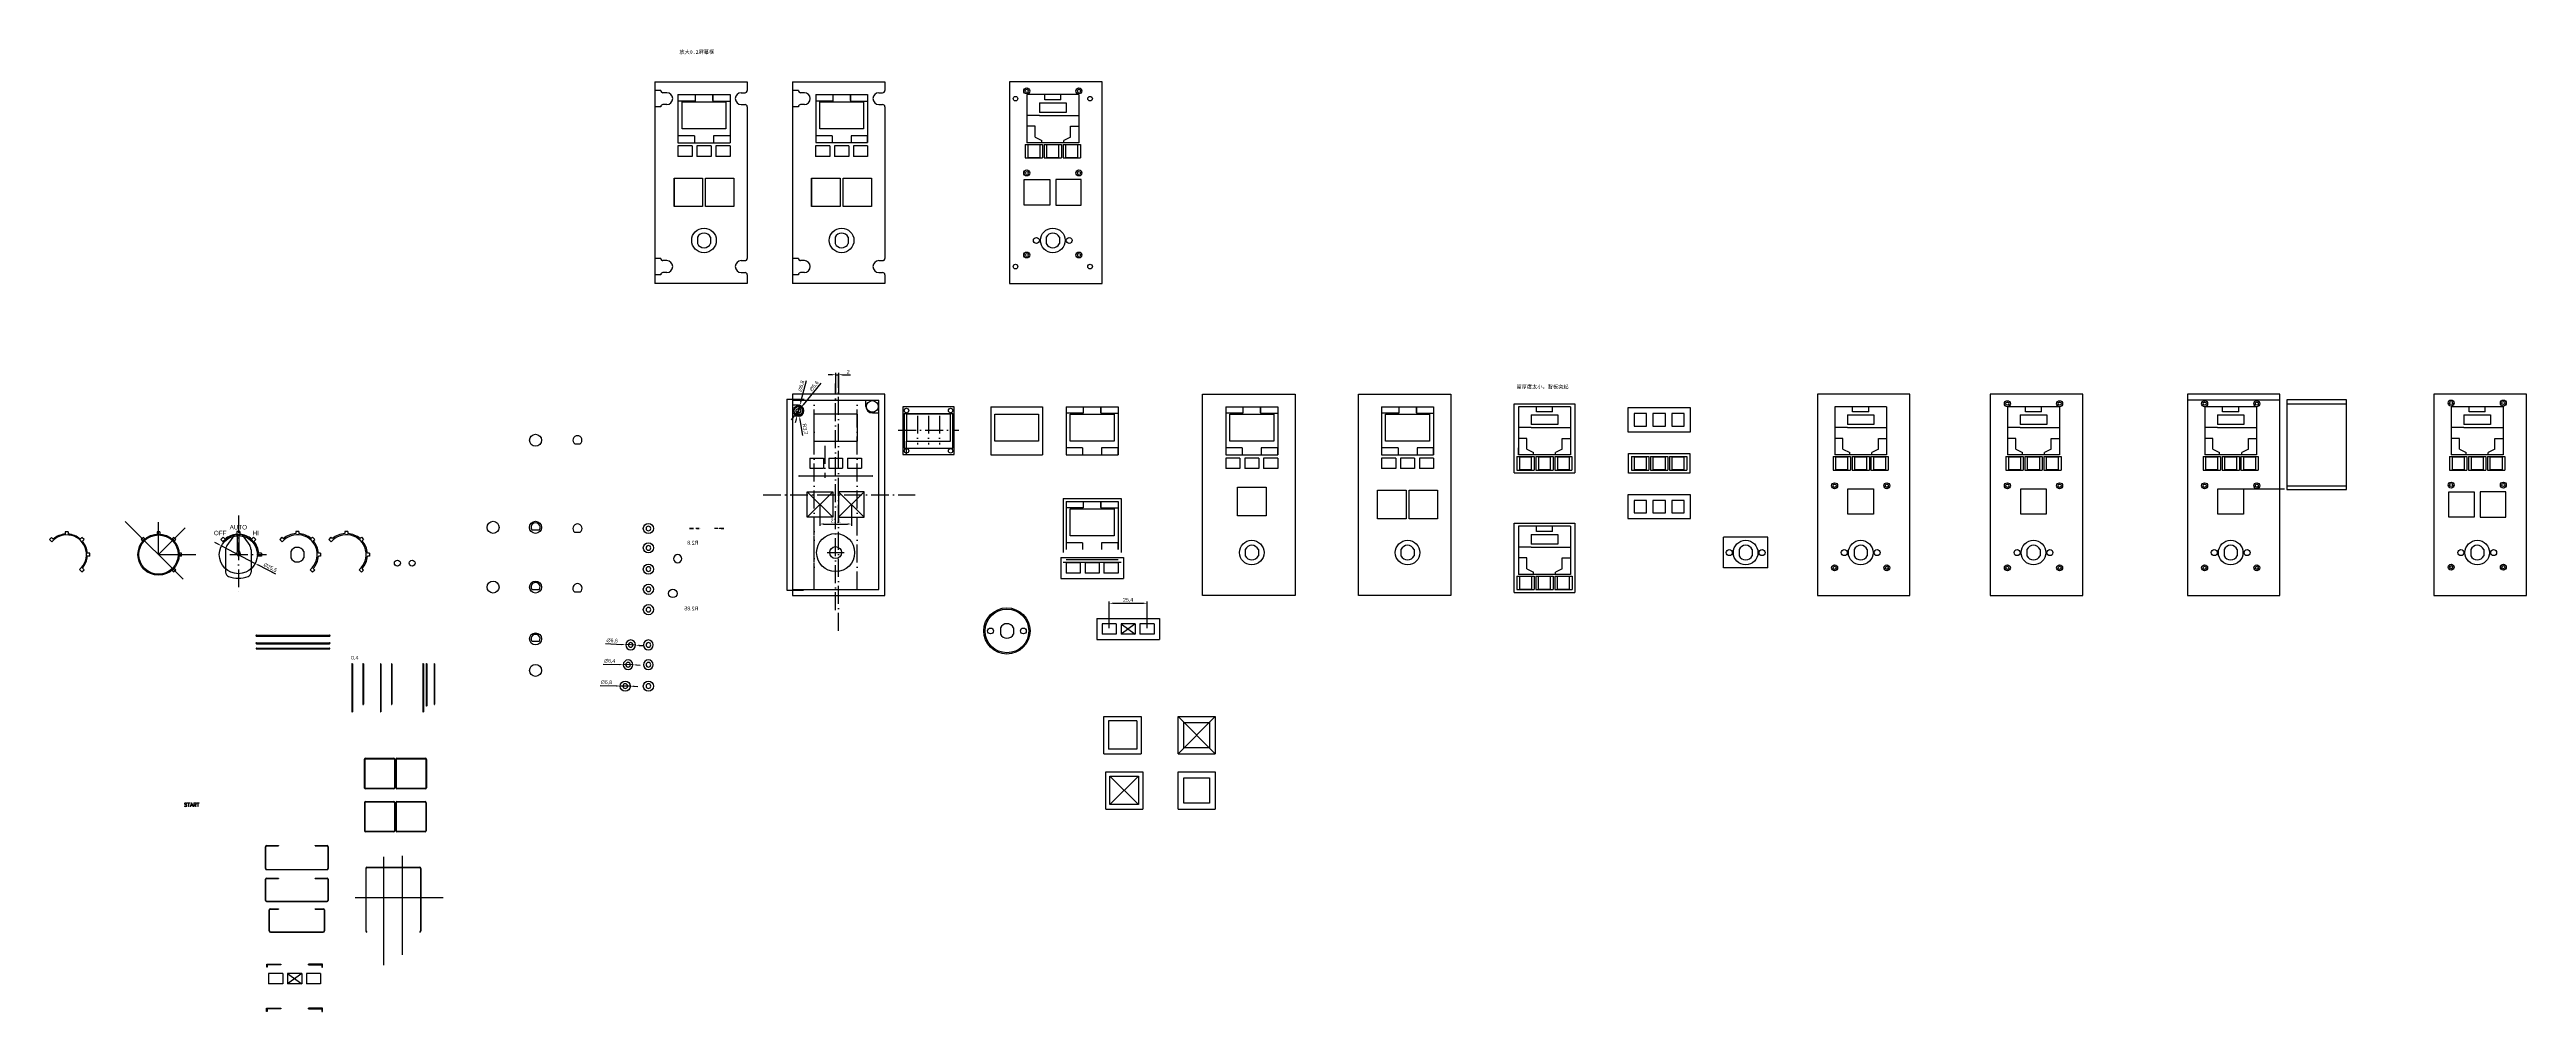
# Model space of a CAD drawing. Header units: millimetres. Extents: x -272 to 1389, y -67 to 578.
import ezdxf

# ---------------------------------------------------------------- set-up
doc = ezdxf.new("R2010")
doc.units = ezdxf.units.MM
doc.linetypes.add('ACAD_ISO10W100', pattern=[18, 12, -3, 0, -3])
doc.layers.add('前面板', color=7, linetype='Continuous')
doc.styles.get("Standard").update_dxf_attribs({"font": 'arial.ttf'})
doc.dimstyles.new('ISO-25', dxfattribs={"dimtxt": 2.5, "dimasz": 2.5, "dimexe": 1.25, "dimexo": 0.625, "dimtad": 1, "dimtxsty": 'Standard', "dimcen": 2.5, "dimadec": 0, "dimazin": 0, "dimtfac": 1, "dimtmove": 0, "dimatfit": 3, "dimfxl": 1, "dimarcsym": 0})

# ---------------------------------------------------------------- blocks, each defined once
blk = doc.blocks.new('*D1')
at = {"color": 0, "lineweight": -2, "transparency": 16777216}
for p, q in [((439, 190.1), (439, 208)), ((441.5, 206.8), (461.9, 206.8)), ((464.4, 190.1), (464.4, 208))]:
    blk.add_line(p, q, dxfattribs=at)
at = {"color": 0, "transparency": 16777216}
for points in [[(441.5, 207.2), (441.5, 206.4), (439, 206.8)], [(461.9, 207.2), (461.9, 206.4), (464.4, 206.8)]]:
    blk.add_solid(points, dxfattribs=at)
at = {"layer": 'Defpoints', "color": 0, "transparency": 16777216}
for p in [(464.4, 206.8), (439, 189.5), (464.4, 189.5)]:
    blk.add_point(p, dxfattribs=at)
at = {"color": 0, "transparency": 16777216, "insert": (451.7, 208.9), "char_height": 2.5, "attachment_point": 5}
blk.add_mtext('25,4', dxfattribs=at)
blk = doc.blocks.new('*D2')
at = {"layer": 'Defpoints', "color": 0, "transparency": 16777216}
for p in [(753.8, 226.1, 1.8), (763.8, 226.1), (763.8, 226.1), (763.8, 226.1, 1.8), (763.8, 226.1, 1.8)]:
    blk.add_point(p, dxfattribs=at)
blk = doc.blocks.new('*D3')
at = {"layer": 'Defpoints', "color": 0, "transparency": 16777216}
for p in [(-156.2, 245.3), (-133.7, 233.5)]:
    blk.add_point(p, dxfattribs=at)
at = {"layer": '前面板', "color": 0, "lineweight": -2, "transparency": 16777216}
for p, q in [((-158.5, 246.5), (-160.7, 247.6)), ((-156.2, 245.3), (-133.7, 233.5)), ((-119.9, 226.3), (-131.4, 232.3))]:
    blk.add_line(p, q, dxfattribs=at)
at = {"layer": '前面板', "color": 0, "transparency": 16777216}
for points in [[(-158.3, 246.8), (-158.7, 246.1), (-156.2, 245.3)], [(-131.2, 232.7), (-131.6, 231.9), (-133.7, 233.5)]]:
    blk.add_solid(points, dxfattribs=at)
at = {"layer": '前面板', "color": 0, "transparency": 16777216, "insert": (-123.6, 230.6), "char_height": 2.5, "attachment_point": 5, "rotation": 332.3754}
blk.add_mtext('∅25,5', dxfattribs=at)
blk = doc.blocks.new('*D4')
at = {"color": 0, "lineweight": -2, "transparency": 16777216}
for p, q in [((245.6, 354.4), (233.9, 339.9)), ((228.8, 333.6), (232.3, 338)), ((227.2, 331.7), (225.7, 329.8))]:
    blk.add_line(p, q, dxfattribs=at)
at = {"color": 0, "transparency": 16777216}
for points in [[(226.9, 332), (227.6, 331.4), (228.8, 333.6)], [(233.6, 340.2), (234.2, 339.7), (232.3, 338)]]:
    blk.add_solid(points, dxfattribs=at)
at = {"layer": 'Defpoints', "color": 0, "transparency": 16777216}
for p in [(228.8, 333.6), (232.3, 338)]:
    blk.add_point(p, dxfattribs=at)
at = {"color": 0, "transparency": 16777216, "insert": (241.2, 352.4), "char_height": 2.5, "attachment_point": 5, "rotation": 50.9919}
blk.add_mtext('∅5,6', dxfattribs=at)
blk = doc.blocks.new('*D5')
at = {"color": 0, "lineweight": -2, "transparency": 16777216}
for p, q in [((235.9, 356), (232.1, 341.5)), ((229.7, 332.5), (231.4, 339.1)), ((229.1, 330.1), (228.4, 327.7))]:
    blk.add_line(p, q, dxfattribs=at)
at = {"color": 0, "transparency": 16777216}
for points in [[(228.7, 330.2), (229.5, 330), (229.7, 332.5)], [(231.7, 341.6), (232.5, 341.4), (231.4, 339.1)]]:
    blk.add_solid(points, dxfattribs=at)
at = {"layer": 'Defpoints', "color": 0, "transparency": 16777216}
for p in [(229.7, 332.5), (231.4, 339.1)]:
    blk.add_point(p, dxfattribs=at)
at = {"color": 0, "transparency": 16777216, "insert": (232.7, 352.4), "char_height": 2.5, "attachment_point": 5, "rotation": 75.2603}
blk.add_mtext('∅6,8', dxfattribs=at)
blk = doc.blocks.new('*D8')
at = {"color": 0, "lineweight": -2, "transparency": 16777216}
for p, q in [((230.6, 335.8), (231.2, 332.2)), ((233.6, 319.2), (231.7, 329.7))]:
    blk.add_line(p, q, dxfattribs=at)
at = {"color": 0, "transparency": 16777216}
blk.add_solid([(232.1, 329.8), (231.3, 329.6), (231.2, 332.2)], dxfattribs=at)
at = {"layer": 'Defpoints', "color": 0, "transparency": 16777216}
for p in [(230.6, 335.8), (231.2, 332.2)]:
    blk.add_point(p, dxfattribs=at)
at = {"color": 0, "transparency": 16777216, "insert": (234.9, 323.6), "char_height": 2.5, "attachment_point": 5, "rotation": 280.2121}
blk.add_mtext('R3,7', dxfattribs=at)
blk = doc.blocks.new('*D9')
at = {"color": 0, "lineweight": -2, "transparency": 16777216}
for p, q in [((99.7, 165.9), (110.7, 165.7)), ((119.6, 165.5), (113.2, 165.7)), ((122.1, 165.5), (124.6, 165.4))]:
    blk.add_line(p, q, dxfattribs=at)
at = {"color": 0, "transparency": 16777216}
for points in [[(110.7, 166.1), (110.7, 165.3), (113.2, 165.7)], [(122.1, 165.9), (122.1, 165.1), (119.6, 165.5)]]:
    blk.add_solid(points, dxfattribs=at)
at = {"layer": 'Defpoints', "color": 0, "transparency": 16777216}
for p in [(113.2, 165.7), (119.6, 165.5)]:
    blk.add_point(p, dxfattribs=at)
at = {"color": 0, "transparency": 16777216, "insert": (104, 168), "char_height": 2.5, "attachment_point": 5, "rotation": 358.807}
blk.add_mtext('∅6,4', dxfattribs=at)
blk = doc.blocks.new('*D10')
at = {"color": 0, "lineweight": -2, "transparency": 16777216}
for p, q in [((101.3, 179.8), (112.3, 179.2)), ((121.4, 178.7), (114.8, 179.1)), ((123.9, 178.6), (126.4, 178.4))]:
    blk.add_line(p, q, dxfattribs=at)
at = {"color": 0, "transparency": 16777216}
for points in [[(112.4, 179.6), (112.3, 178.8), (114.8, 179.1)], [(123.9, 179), (123.9, 178.2), (121.4, 178.7)]]:
    blk.add_solid(points, dxfattribs=at)
at = {"layer": 'Defpoints', "color": 0, "transparency": 16777216}
for p in [(114.8, 179.1), (121.4, 178.7)]:
    blk.add_point(p, dxfattribs=at)
at = {"color": 0, "transparency": 16777216, "insert": (105.7, 181.7), "char_height": 2.5, "attachment_point": 5, "rotation": 356.8882}
blk.add_mtext('∅6,6', dxfattribs=at)
blk = doc.blocks.new('*D11')
at = {"color": 0, "lineweight": -2, "transparency": 16777216}
for p, q in [((97.6, 151.6), (108.6, 151.4)), ((117.9, 151.2), (111.1, 151.3)), ((120.4, 151.2), (122.9, 151.1))]:
    blk.add_line(p, q, dxfattribs=at)
at = {"color": 0, "transparency": 16777216}
for points in [[(108.6, 151.8), (108.6, 150.9), (111.1, 151.3)], [(120.4, 151.6), (120.4, 150.7), (117.9, 151.2)]]:
    blk.add_solid(points, dxfattribs=at)
at = {"layer": 'Defpoints', "color": 0, "transparency": 16777216}
for p in [(111.1, 151.3), (117.9, 151.2)]:
    blk.add_point(p, dxfattribs=at)
at = {"color": 0, "transparency": 16777216, "insert": (101.9, 153.7), "char_height": 2.5, "attachment_point": 5, "rotation": 358.9851}
blk.add_mtext('∅6,8', dxfattribs=at)
blk = doc.blocks.new('*D12')
at = {"color": 0, "lineweight": -2, "transparency": 16777216}
for p, q in [((253.1, 360), (250.6, 360)), ((255.6, 347.6), (255.6, 361.3)), ((255.6, 360), (257.6, 360)), ((257.6, 347.6), (257.6, 361.3)), ((260.1, 360), (265.5, 360))]:
    blk.add_line(p, q, dxfattribs=at)
at = {"color": 0, "transparency": 16777216}
for points in [[(253.1, 360.4), (253.1, 359.6), (255.6, 360)], [(260.1, 360.4), (260.1, 359.6), (257.6, 360)]]:
    blk.add_solid(points, dxfattribs=at)
at = {"layer": 'Defpoints', "color": 0, "transparency": 16777216}
for p in [(257.6, 360), (255.6, 347), (257.6, 347)]:
    blk.add_point(p, dxfattribs=at)
at = {"color": 0, "transparency": 16777216, "insert": (264, 361.9), "char_height": 2.5, "attachment_point": 5}
blk.add_mtext('2', dxfattribs=at)
blk = doc.blocks.new('*D13')
at = {"color": 0, "lineweight": -2, "transparency": 16777216}
for p, q in [((245, 272.4), (245, 258.7)), ((266.1, 272.4), (266.1, 258.7)), ((247.5, 259.9), (263.6, 259.9))]:
    blk.add_line(p, q, dxfattribs=at)
at = {"color": 0, "transparency": 16777216}
for points in [[(247.5, 260.4), (247.5, 259.5), (245, 259.9)], [(263.6, 260.4), (263.6, 259.5), (266.1, 259.9)]]:
    blk.add_solid(points, dxfattribs=at)
at = {"layer": 'Defpoints', "color": 0, "transparency": 16777216}
for p in [(245, 273, -1.4), (266.1, 273, -1.4), (266.1, 259.9)]:
    blk.add_point(p, dxfattribs=at)
at = {"color": 0, "transparency": 16777216, "insert": (255.6, 262.1), "char_height": 2.5, "attachment_point": 5}
blk.add_mtext('21,1', dxfattribs=at)

msp = doc.modelspace()

# ---------------------------------------------------------------- linework, layer by layer
for p, q in [((134.294, 556.268), (134.294, 421.268)), ((138.294, 550.568), (134.294, 550.568)), ((142.294, 549.068), (139.794, 549.068)), ((192.294, 549.068), (194.794, 549.068)), ((196.294, 556.268), (196.294, 550.568)), ((226.571, 556.268), (226.571, 421.268)), ((230.571, 550.568), (226.571, 550.568)), ((234.571, 549.068), (232.071, 549.068)), ((284.571, 549.068), (287.071, 549.068)), ((288.571, 556.268), (288.571, 550.568)), ((138.294, 539.568), (134.294, 539.568)), ((142.294, 541.068), (139.794, 541.068)), ((149.794, 547.88), (149.794, 515.48)), ((149.794, 547.88), (184.794, 547.88)), ((161.394, 543.48), (149.794, 543.48)), ((161.394, 547.88), (161.394, 543.48)), ((173.194, 543.78), (173.194, 547.88)), ((173.194, 547.88), (173.194, 543.48)), ((173.194, 543.48), (184.794, 543.48)), ((184.794, 547.88), (184.794, 515.48)), ((192.294, 541.068), (194.794, 541.068)), ((196.294, 539.568), (196.294, 437.968)), ((230.571, 539.568), (226.571, 539.568)), ((234.571, 541.068), (232.071, 541.068)), ((242.171, 547.78), (242.171, 515.58)), ((242.171, 547.78), (276.971, 547.78)), ((253.671, 543.48), (242.171, 543.48)), ((253.671, 547.78), (253.671, 543.48)), ((265.471, 543.78), (265.471, 547.78)), ((265.471, 547.78), (265.471, 543.48)), ((265.471, 543.48), (276.971, 543.48)), ((276.971, 547.78), (276.971, 515.58)), ((284.571, 541.068), (287.071, 541.068)), ((288.571, 539.568), (288.571, 437.968)), ((418.585, 547.78), (383.785, 547.78)), ((383.785, 547.78), (383.785, 515.53)), ((392.285, 533.78), (383.785, 533.78)), ((392.285, 542.28), (392.285, 535.78)), ((392.285, 542.28), (410.085, 542.28)), ((410.085, 535.78), (392.285, 535.78)), ((392.285, 533.78), (418.585, 533.78)), ((395.785, 544.28), (395.785, 547.78)), ((406.585, 544.28), (395.785, 544.28)), ((406.585, 544.28), (406.585, 547.78)), ((410.085, 542.28), (410.085, 535.78)), ((418.585, 547.78), (418.585, 515.53)), ((160.894, 520.23), (149.794, 520.23)), ((149.794, 515.48), (184.794, 515.48)), ((160.894, 520.23), (160.894, 515.48)), ((173.694, 520.23), (173.694, 515.48)), ((184.794, 520.23), (173.694, 520.23)), ((253.171, 520.23), (242.171, 520.23)), ((242.171, 515.58), (276.971, 515.58)), ((253.171, 520.23), (253.171, 515.58)), ((265.971, 520.23), (265.971, 515.58)), ((276.971, 520.23), (265.971, 520.23)), ((276.971, 515.58), (276.971, 520.18)), ((389.285, 526.58), (383.785, 526.58)), ((418.585, 515.53), (383.785, 515.53)), ((389.285, 519.33), (389.285, 526.58)), ((389.285, 519.33), (393.785, 517.08)), ((393.785, 515.53), (393.785, 517.08)), ((413.085, 519.33), (408.585, 517.08)), ((408.585, 515.53), (408.585, 517.08)), ((413.085, 519.33), (413.085, 526.58)), ((413.085, 526.58), (418.585, 526.58)), ((382.685, 514.43), (394.285, 514.43)), ((382.685, 514.43), (382.685, 505.33)), ((382.685, 505.33), (394.285, 505.33)), ((384.335, 514.07), (384.335, 505.69)), ((392.635, 514.07), (384.335, 514.07)), ((384.335, 505.69), (392.635, 505.69)), ((392.635, 505.69), (392.635, 514.07)), ((394.285, 514.43), (394.285, 505.33)), ((395.385, 514.43), (406.985, 514.43)), ((395.385, 514.43), (395.385, 505.33)), ((395.385, 505.33), (406.985, 505.33)), ((397.035, 514.07), (397.035, 505.69)), ((405.335, 514.064), (397.035, 514.07)), ((397.035, 505.69), (405.335, 505.69)), ((405.335, 505.69), (405.335, 514.064)), ((406.985, 514.43), (406.985, 505.33)), ((408.085, 514.43), (419.685, 514.43)), ((408.085, 514.43), (408.085, 505.33)), ((408.085, 505.33), (419.685, 505.33)), ((409.735, 514.07), (409.735, 505.69)), ((418.035, 514.07), (409.735, 514.07)), ((409.735, 505.69), (418.035, 505.69)), ((418.035, 505.69), (418.035, 514.07)), ((419.685, 514.43), (419.685, 505.33)), ((147.194, 491.818), (166.294, 491.818)), ((147.194, 472.718), (147.194, 491.818)), ((147.194, 491.818), (147.194, 472.718)), ((166.294, 491.818), (166.294, 472.718)), ((168.294, 491.818), (187.394, 491.818)), ((168.294, 472.718), (168.294, 491.818)), ((187.394, 491.818), (187.394, 472.718)), ((239.471, 491.818), (258.571, 491.818)), ((239.471, 472.718), (239.471, 491.818)), ((239.471, 491.818), (239.471, 472.718)), ((258.571, 491.818), (258.571, 472.718)), ((260.571, 491.818), (279.671, 491.818)), ((260.571, 472.718), (260.571, 491.818)), ((279.671, 491.818), (279.671, 472.718)), ((382.085, 490.818), (399.185, 490.818)), ((382.085, 473.718), (382.085, 490.818)), ((399.185, 490.818), (399.185, 473.718)), ((403.185, 490.818), (403.185, 473.718)), ((420.285, 490.818), (403.185, 490.818)), ((420.285, 473.718), (420.285, 490.818)), ((166.294, 472.718), (147.194, 472.718)), ((187.394, 472.718), (168.294, 472.718)), ((258.571, 472.718), (239.471, 472.718)), ((279.671, 472.718), (260.571, 472.718)), ((399.185, 473.718), (382.085, 473.718)), ((403.185, 473.718), (420.285, 473.718)), ((162.894, 452.162), (162.894, 447.873)), ((171.694, 452.162), (171.694, 447.873)), ((255.171, 452.162), (255.171, 447.873)), ((263.971, 452.162), (263.971, 447.873)), ((396.785, 452.162), (396.785, 447.873)), ((405.585, 452.162), (405.585, 447.873)), ((138.294, 437.968), (134.294, 437.968)), ((142.294, 436.468), (139.794, 436.468)), ((192.294, 436.468), (194.794, 436.468)), ((230.571, 437.968), (226.571, 437.968)), ((234.571, 436.468), (232.071, 436.468)), ((284.571, 436.468), (287.071, 436.468)), ((138.294, 426.968), (134.294, 426.968)), ((142.294, 428.468), (139.794, 428.468)), ((192.294, 428.468), (194.794, 428.468)), ((196.294, 426.968), (196.294, 421.268)), ((230.571, 426.968), (226.571, 426.968)), ((234.571, 428.468), (232.071, 428.468)), ((284.571, 428.468), (287.071, 428.468)), ((288.571, 426.968), (288.571, 421.268)), ((230.571, 339.516), (226.571, 339.516)), ((227.771, 335.816), (227.171, 335.816)), ((270.281, 333.579), (240.861, 333.579)), ((240.861, 333.579), (240.861, 315.479)), ((270.281, 315.479), (270.281, 333.579)), ((275.871, 338.716), (275.871, 343.016)), ((280.171, 334.416), (284.571, 334.416)), ((332.554, 333.579), (303.134, 333.579)), ((303.134, 333.579), (303.134, 315.479)), ((332.554, 315.479), (332.554, 333.579)), ((359.529, 338.529), (359.529, 306.329)), ((359.529, 338.529), (394.329, 338.529)), ((394.329, 338.529), (394.329, 306.329)), ((410.135, 338.529), (410.135, 306.329)), ((410.135, 338.529), (444.935, 338.529)), ((421.635, 334.229), (410.135, 334.229)), ((421.635, 338.529), (421.635, 334.229)), ((433.435, 334.529), (433.435, 338.529)), ((433.435, 338.529), (433.435, 334.229)), ((433.435, 334.229), (444.935, 334.229)), ((444.935, 338.529), (444.935, 306.329)), ((517.201, 338.529), (517.201, 306.329)), ((517.201, 338.529), (552.001, 338.529)), ((528.701, 334.229), (517.201, 334.229)), ((528.701, 338.529), (528.701, 334.229)), ((540.501, 334.529), (540.501, 338.529)), ((540.501, 338.529), (540.501, 334.229)), ((540.501, 334.229), (552.001, 334.229)), ((552.001, 338.529), (552.001, 306.329)), ((621.658, 338.529), (621.658, 306.329)), ((621.658, 338.529), (656.458, 338.529)), ((633.158, 334.229), (621.658, 334.229)), ((633.158, 338.529), (633.158, 334.229)), ((644.958, 334.529), (644.958, 338.529)), ((644.958, 338.529), (644.958, 334.229)), ((644.958, 334.229), (656.458, 334.229)), ((656.458, 338.529), (656.458, 306.329)), ((710.467, 294.129), (710.467, 340.529)), ((710.467, 340.529), (751.267, 340.529)), ((748.267, 338.529), (713.467, 338.529)), ((713.467, 338.529), (713.467, 306.329)), ((721.967, 333.029), (721.967, 326.529)), ((721.967, 333.029), (739.767, 333.029)), ((725.467, 335.029), (725.467, 338.529)), ((736.267, 335.029), (725.467, 335.029)), ((736.267, 335.029), (736.267, 338.529)), ((739.767, 333.029), (739.767, 326.529)), ((748.267, 338.529), (748.267, 306.329)), ((751.267, 340.529), (751.267, 294.129)), ((828.715, 337.773), (786.715, 337.773)), ((786.715, 337.773), (786.715, 321.773)), ((790.915, 333.913), (790.915, 325.533)), ((799.215, 333.913), (790.915, 333.913)), ((799.215, 325.533), (799.215, 333.913)), ((803.615, 333.913), (803.615, 325.533)), ((811.915, 333.906), (803.615, 333.913)), ((811.915, 325.533), (811.915, 333.906)), ((816.315, 333.913), (816.315, 325.533)), ((824.615, 333.913), (816.315, 333.913)), ((824.615, 325.533), (824.615, 333.913)), ((828.715, 321.773), (828.715, 337.773)), ((960.314, 338.529), (925.514, 338.529)), ((925.514, 338.529), (925.514, 306.279)), ((934.014, 333.029), (934.014, 326.529)), ((934.014, 333.029), (951.814, 333.029)), ((937.514, 335.029), (937.514, 338.529)), ((948.314, 335.029), (937.514, 335.029)), ((948.314, 335.029), (948.314, 338.529)), ((951.814, 333.029), (951.814, 326.529)), ((960.314, 338.529), (960.314, 306.279)), ((1076.175, 338.529), (1041.375, 338.529)), ((1041.375, 338.529), (1041.375, 306.279)), ((1049.875, 333.029), (1049.875, 326.529)), ((1049.875, 333.029), (1067.675, 333.029)), ((1053.375, 335.029), (1053.375, 338.529)), ((1064.175, 335.029), (1053.375, 335.029)), ((1064.175, 335.029), (1064.175, 338.529)), ((1067.675, 333.029), (1067.675, 326.529)), ((1076.175, 338.529), (1076.175, 306.279)), ((1224.007, 343.016), (1162.007, 343.016)), ((1208.407, 338.529), (1173.607, 338.529)), ((1173.607, 338.529), (1173.607, 306.279)), ((1182.107, 333.029), (1182.107, 326.529)), ((1182.107, 333.029), (1199.907, 333.029)), ((1185.607, 335.029), (1185.607, 338.529)), ((1196.407, 335.029), (1185.607, 335.029)), ((1196.407, 335.029), (1196.407, 338.529)), ((1199.907, 333.029), (1199.907, 326.529)), ((1208.407, 338.529), (1208.407, 306.279)), ((1228.724, 343.066), (1228.724, 283.066)), ((1268.724, 343.066), (1228.724, 343.066)), ((1228.724, 340.566), (1268.724, 340.566)), ((1268.724, 283.066), (1268.724, 343.066)), ((1373.73, 338.529), (1338.93, 338.529)), ((1338.93, 338.529), (1338.93, 306.279)), ((1347.43, 333.029), (1347.43, 326.529)), ((1347.43, 333.029), (1365.23, 333.029)), ((1350.93, 335.029), (1350.93, 338.529)), ((1361.73, 335.029), (1350.93, 335.029)), ((1361.73, 335.029), (1361.73, 338.529)), ((1365.23, 333.029), (1365.23, 326.529)), ((1373.73, 338.529), (1373.73, 306.279)), ((230.571, 332.116), (226.571, 332.116)), ((721.967, 324.529), (713.467, 324.529)), ((718.967, 317.329), (713.467, 317.329)), ((718.967, 310.079), (718.967, 317.329)), ((739.767, 326.529), (721.967, 326.529)), ((721.967, 324.529), (748.267, 324.529)), ((742.767, 310.079), (742.767, 317.329)), ((742.767, 317.329), (748.267, 317.329)), ((786.715, 321.773), (828.715, 321.773)), ((790.915, 325.533), (799.215, 325.533)), ((803.615, 325.533), (811.915, 325.533)), ((807.715, 321.773), (828.715, 321.773)), ((816.315, 325.533), (824.615, 325.533)), ((934.014, 324.529), (925.514, 324.529)), ((931.014, 317.329), (925.514, 317.329)), ((931.014, 310.079), (931.014, 317.329)), ((951.814, 326.529), (934.014, 326.529)), ((934.014, 324.529), (960.314, 324.529)), ((954.814, 310.079), (954.814, 317.329)), ((954.814, 317.329), (960.314, 317.329)), ((1049.875, 324.529), (1041.375, 324.529)), ((1046.875, 317.329), (1041.375, 317.329)), ((1046.875, 310.079), (1046.875, 317.329)), ((1067.675, 326.529), (1049.875, 326.529)), ((1049.875, 324.529), (1076.175, 324.529)), ((1070.675, 310.079), (1070.675, 317.329)), ((1070.675, 317.329), (1076.175, 317.329)), ((1182.107, 324.529), (1173.607, 324.529)), ((1179.107, 317.329), (1173.607, 317.329)), ((1179.107, 310.079), (1179.107, 317.329)), ((1199.907, 326.529), (1182.107, 326.529)), ((1182.107, 324.529), (1208.407, 324.529)), ((1202.907, 310.079), (1202.907, 317.329)), ((1202.907, 317.329), (1208.407, 317.329)), ((1347.43, 324.529), (1338.93, 324.529)), ((1344.43, 317.329), (1338.93, 317.329)), ((1344.43, 310.079), (1344.43, 317.329)), ((1365.23, 326.529), (1347.43, 326.529)), ((1347.43, 324.529), (1373.73, 324.529)), ((1368.23, 310.079), (1368.23, 317.329)), ((1368.23, 317.329), (1373.73, 317.329)), ((80.617, 313.622), (84.25, 313.622)), ((303.134, 306.479), (303.134, 315.479)), ((359.529, 306.329), (394.329, 306.329)), ((421.135, 310.979), (410.135, 310.979)), ((410.135, 306.329), (444.935, 306.329)), ((421.135, 310.979), (421.135, 306.329)), ((433.935, 310.979), (433.935, 306.329)), ((444.935, 310.979), (433.935, 310.979)), ((444.935, 306.329), (444.935, 310.929)), ((528.201, 310.979), (517.201, 310.979)), ((517.201, 306.329), (552.001, 306.329)), ((528.201, 310.979), (528.201, 306.329)), ((541.001, 310.979), (541.001, 306.329)), ((552.001, 310.979), (541.001, 310.979)), ((552.001, 306.329), (552.001, 310.929)), ((632.658, 310.979), (621.658, 310.979)), ((621.658, 306.329), (656.458, 306.329)), ((632.658, 310.979), (632.658, 306.329)), ((645.458, 310.979), (645.458, 306.329)), ((656.458, 310.979), (645.458, 310.979)), ((656.458, 306.329), (656.458, 310.929)), ((712.417, 305.129), (723.917, 305.129)), ((712.417, 305.129), (712.417, 296.129)), ((713.467, 306.329), (713.467, 310.929)), ((748.267, 306.329), (713.467, 306.329)), ((714.117, 304.719), (714.117, 296.539)), ((722.217, 304.719), (714.117, 304.719)), ((718.967, 310.079), (723.467, 307.829)), ((722.217, 296.539), (722.217, 304.719)), ((723.467, 306.329), (723.467, 307.829)), ((723.917, 305.129), (723.917, 296.129)), ((725.117, 305.129), (736.617, 305.129)), ((725.117, 305.129), (725.117, 296.129)), ((726.817, 304.719), (726.817, 296.539)), ((734.917, 304.719), (726.817, 304.719)), ((734.917, 296.539), (734.917, 304.719)), ((736.617, 305.129), (736.617, 296.129)), ((737.817, 305.129), (749.317, 305.129)), ((737.817, 305.129), (737.817, 296.129)), ((742.767, 310.079), (738.267, 307.829)), ((738.267, 306.329), (738.267, 307.829)), ((739.517, 304.719), (739.517, 296.539)), ((747.617, 304.719), (739.517, 304.719)), ((747.617, 296.539), (747.617, 304.719)), ((749.317, 305.129), (749.317, 296.129)), ((787.265, 307.179), (828.265, 307.179)), ((787.265, 294.079), (787.265, 307.179)), ((789.265, 305.179), (800.865, 305.179)), ((789.265, 305.179), (789.265, 296.079)), ((790.915, 304.819), (790.915, 296.439)), ((799.215, 304.819), (790.915, 304.819)), ((799.215, 296.439), (799.215, 304.819)), ((800.865, 305.179), (800.865, 296.079)), ((801.965, 305.179), (813.565, 305.179)), ((801.965, 305.179), (801.965, 296.079)), ((803.615, 304.819), (803.615, 296.439)), ((811.915, 304.812), (803.615, 304.819)), ((811.915, 296.439), (811.915, 304.812)), ((813.565, 305.179), (813.565, 296.079)), ((814.665, 305.179), (826.265, 305.179)), ((814.665, 305.179), (814.665, 296.079)), ((816.315, 304.819), (816.315, 296.439)), ((824.615, 304.819), (816.315, 304.819)), ((824.615, 296.439), (824.615, 304.819)), ((826.265, 305.179), (826.265, 296.079)), ((828.265, 307.179), (828.265, 294.079)), ((924.414, 305.179), (936.014, 305.179)), ((924.414, 305.179), (924.414, 296.079)), ((960.314, 306.279), (925.514, 306.279)), ((926.064, 304.819), (926.064, 296.439)), ((934.364, 304.819), (926.064, 304.819)), ((931.014, 310.079), (935.514, 307.829)), ((934.364, 296.439), (934.364, 304.819)), ((935.514, 306.279), (935.514, 307.829)), ((936.014, 305.179), (936.014, 296.079)), ((937.114, 305.179), (948.714, 305.179)), ((937.114, 305.179), (937.114, 296.079)), ((938.764, 304.819), (938.764, 296.439)), ((947.064, 304.812), (938.764, 304.819)), ((947.064, 296.439), (947.064, 304.812)), ((948.714, 305.179), (948.714, 296.079)), ((949.814, 305.179), (961.414, 305.179)), ((949.814, 305.179), (949.814, 296.079)), ((954.814, 310.079), (950.314, 307.829)), ((950.314, 306.279), (950.314, 307.829)), ((951.464, 304.819), (951.464, 296.439)), ((959.764, 304.819), (951.464, 304.819)), ((959.764, 296.439), (959.764, 304.819)), ((961.414, 305.179), (961.414, 296.079)), ((1040.275, 305.179), (1051.875, 305.179)), ((1040.275, 305.179), (1040.275, 296.079)), ((1076.175, 306.279), (1041.375, 306.279)), ((1041.925, 304.819), (1041.925, 296.439)), ((1050.225, 304.819), (1041.925, 304.819)), ((1046.875, 310.079), (1051.375, 307.829)), ((1050.225, 296.439), (1050.225, 304.819)), ((1051.375, 306.279), (1051.375, 307.829)), ((1051.875, 305.179), (1051.875, 296.079)), ((1052.975, 305.179), (1064.575, 305.179)), ((1052.975, 305.179), (1052.975, 296.079)), ((1054.625, 304.819), (1054.625, 296.439)), ((1062.925, 304.812), (1054.625, 304.819)), ((1062.925, 296.439), (1062.925, 304.812)), ((1064.575, 305.179), (1064.575, 296.079)), ((1065.675, 305.179), (1077.275, 305.179)), ((1065.675, 305.179), (1065.675, 296.079)), ((1070.675, 310.079), (1066.175, 307.829)), ((1066.175, 306.279), (1066.175, 307.829)), ((1067.325, 304.819), (1067.325, 296.439)), ((1075.625, 304.819), (1067.325, 304.819)), ((1075.625, 296.439), (1075.625, 304.819)), ((1077.275, 305.179), (1077.275, 296.079)), ((1172.507, 305.179), (1184.107, 305.179)), ((1172.507, 305.179), (1172.507, 296.079)), ((1208.407, 306.279), (1173.607, 306.279)), ((1174.157, 304.819), (1174.157, 296.439)), ((1182.457, 304.819), (1174.157, 304.819)), ((1179.107, 310.079), (1183.607, 307.829)), ((1182.457, 296.439), (1182.457, 304.819)), ((1183.607, 306.279), (1183.607, 307.829)), ((1184.107, 305.179), (1184.107, 296.079)), ((1185.207, 305.179), (1196.807, 305.179)), ((1185.207, 305.179), (1185.207, 296.079)), ((1186.857, 304.819), (1186.857, 296.439)), ((1195.157, 304.812), (1186.857, 304.819)), ((1195.157, 296.439), (1195.157, 304.812)), ((1196.807, 305.179), (1196.807, 296.079)), ((1197.907, 305.179), (1209.507, 305.179)), ((1197.907, 305.179), (1197.907, 296.079)), ((1202.907, 310.079), (1198.407, 307.829)), ((1198.407, 306.279), (1198.407, 307.829)), ((1199.557, 304.819), (1199.557, 296.439)), ((1207.857, 304.819), (1199.557, 304.819)), ((1207.857, 296.439), (1207.857, 304.819)), ((1209.507, 305.179), (1209.507, 296.079)), ((1337.83, 305.179), (1349.43, 305.179)), ((1337.83, 305.179), (1337.83, 296.079)), ((1373.73, 306.279), (1338.93, 306.279)), ((1339.48, 304.819), (1339.48, 296.439)), ((1347.78, 304.819), (1339.48, 304.819)), ((1344.43, 310.079), (1348.93, 307.829)), ((1347.78, 296.439), (1347.78, 304.819)), ((1348.93, 306.279), (1348.93, 307.829)), ((1349.43, 305.179), (1349.43, 296.079)), ((1350.53, 305.179), (1362.13, 305.179)), ((1350.53, 305.179), (1350.53, 296.079)), ((1352.18, 304.819), (1352.18, 296.439)), ((1360.48, 304.812), (1352.18, 304.819)), ((1360.48, 296.439), (1360.48, 304.812)), ((1362.13, 305.179), (1362.13, 296.079)), ((1363.23, 305.179), (1374.83, 305.179)), ((1363.23, 305.179), (1363.23, 296.079)), ((1368.23, 310.079), (1363.73, 307.829)), ((1363.73, 306.279), (1363.73, 307.829)), ((1364.88, 304.819), (1364.88, 296.439)), ((1373.18, 304.819), (1364.88, 304.819)), ((1373.18, 296.439), (1373.18, 304.819)), ((1374.83, 305.179), (1374.83, 296.079)), ((231.071, 292.312), (280.071, 292.312)), ((280.071, 291.912), (231.071, 291.912)), ((525.051, 284.566), (544.151, 284.566)), ((525.051, 265.466), (525.051, 284.566)), ((544.151, 284.566), (544.151, 265.466)), ((618.958, 282.566), (638.058, 282.566)), ((618.958, 263.466), (618.958, 282.566)), ((638.058, 282.566), (638.058, 263.466)), ((640.058, 282.566), (659.158, 282.566)), ((640.058, 263.466), (640.058, 282.566)), ((659.158, 282.566), (659.158, 263.466)), ((710.467, 294.129), (751.267, 294.129)), ((712.417, 296.129), (723.917, 296.129)), ((714.117, 296.539), (722.217, 296.539)), ((725.117, 296.129), (736.617, 296.129)), ((726.817, 296.539), (734.917, 296.539)), ((737.817, 296.129), (749.317, 296.129)), ((739.517, 296.539), (747.617, 296.539)), ((828.265, 294.079), (787.265, 294.079)), ((789.265, 296.079), (800.865, 296.079)), ((790.915, 296.439), (799.215, 296.439)), ((801.965, 296.079), (813.565, 296.079)), ((803.615, 296.439), (811.915, 296.439)), ((814.665, 296.079), (826.265, 296.079)), ((816.315, 296.439), (824.615, 296.439)), ((924.414, 296.079), (936.014, 296.079)), ((926.064, 296.439), (934.364, 296.439)), ((934.364, 283.566), (951.464, 283.566)), ((934.364, 266.466), (934.364, 283.566)), ((937.114, 296.079), (948.714, 296.079)), ((938.764, 296.439), (947.064, 296.439)), ((949.814, 296.079), (961.414, 296.079)), ((951.464, 296.439), (959.764, 296.439)), ((951.464, 283.566), (951.464, 266.466)), ((1040.275, 296.079), (1051.875, 296.079)), ((1041.925, 296.439), (1050.225, 296.439)), ((1050.225, 283.566), (1067.325, 283.566)), ((1050.225, 266.466), (1050.225, 283.566)), ((1052.975, 296.079), (1064.575, 296.079)), ((1054.625, 296.439), (1062.925, 296.439)), ((1065.675, 296.079), (1077.275, 296.079)), ((1067.325, 296.439), (1075.625, 296.439)), ((1067.325, 283.566), (1067.325, 266.466)), ((1172.507, 296.079), (1184.107, 296.079)), ((1174.157, 296.439), (1182.457, 296.439)), ((1182.457, 283.566), (1199.557, 283.566)), ((1182.457, 266.466), (1182.457, 283.566)), ((1185.207, 296.079), (1196.807, 296.079)), ((1186.857, 296.439), (1195.157, 296.439)), ((1197.907, 296.079), (1209.507, 296.079)), ((1199.557, 296.439), (1207.857, 296.439)), ((1199.557, 283.566), (1199.557, 266.466)), ((1199.557, 283.566), (1227.061, 283.566)), ((1228.724, 285.566), (1268.724, 285.566)), ((1228.724, 283.066), (1268.724, 283.066)), ((1337.83, 296.079), (1349.43, 296.079)), ((1339.48, 296.439), (1347.78, 296.439)), ((1350.53, 296.079), (1362.13, 296.079)), ((1352.18, 296.439), (1360.48, 296.439)), ((1363.23, 296.079), (1374.83, 296.079)), ((1364.88, 296.439), (1373.18, 296.439)), ((236.471, 281.566, -1.4), (253.571, 281.566, -1.4)), ((236.471, 264.466, -1.4), (236.471, 281.566, -1.4)), ((253.571, 281.566, -1.4), (236.471, 264.466, -1.4)), ((236.471, 281.566, -1.4), (253.571, 264.466, -1.4)), ((253.571, 281.566, -1.4), (253.571, 264.466, -1.4)), ((257.571, 281.566, -1.4), (257.571, 264.466, -1.4)), ((274.671, 281.566, -1.4), (257.571, 281.566, -1.4)), ((257.571, 281.566, -1.4), (274.671, 264.466, -1.4)), ((274.671, 281.566, -1.4), (257.571, 264.466, -1.4)), ((274.671, 264.466, -1.4), (274.671, 281.566, -1.4)), ((408.135, 276.964), (408.135, 240.764)), ((408.135, 276.964), (446.935, 276.964)), ((410.135, 274.964), (410.135, 242.764)), ((410.135, 274.964), (444.935, 274.964)), ((421.635, 270.664), (410.135, 270.664)), ((421.635, 274.964), (421.635, 270.664)), ((433.435, 270.964), (433.435, 274.964)), ((433.435, 274.964), (433.435, 270.664)), ((433.435, 270.664), (444.935, 270.664)), ((444.935, 274.964), (444.935, 242.764)), ((446.935, 276.964), (446.935, 240.764)), ((828.715, 279.57), (786.715, 279.57)), ((786.715, 279.57), (786.715, 263.57)), ((790.915, 275.71), (790.915, 267.33)), ((799.215, 275.71), (790.915, 275.71)), ((790.915, 267.33), (799.215, 267.33)), ((799.215, 267.33), (799.215, 275.71)), ((803.615, 275.71), (803.615, 267.33)), ((811.915, 275.703), (803.615, 275.71)), ((803.615, 267.33), (811.915, 267.33)), ((811.915, 267.33), (811.915, 275.703)), ((816.315, 275.71), (816.315, 267.33)), ((824.615, 275.71), (816.315, 275.71)), ((816.315, 267.33), (824.615, 267.33)), ((824.615, 267.33), (824.615, 275.71)), ((828.715, 263.57), (828.715, 279.57)), ((951.464, 266.466), (934.364, 266.466)), ((1067.325, 266.466), (1050.225, 266.466)), ((1199.557, 266.466), (1182.457, 266.466)), ((1337.23, 281.566), (1354.33, 281.566)), ((1337.23, 264.466), (1337.23, 281.566)), ((1354.33, 281.566), (1354.33, 264.466)), ((1358.33, 281.566), (1358.33, 264.466)), ((1375.43, 281.566), (1358.33, 281.566)), ((1375.43, 264.466), (1375.43, 281.566)), ((-271.551, 249.559), (-270.422, 248.43)), ((-270.137, 250.973), (-269.008, 249.844)), ((-270.137, 250.973), (-269.008, 249.844)), ((-260.983, 254.765), (-260.983, 253.168)), ((-258.983, 254.765), (-258.983, 253.168)), ((-249.828, 250.973), (-250.957, 249.844)), ((-248.414, 249.559), (-249.543, 248.43)), ((-220.753, 261.674), (-181.935, 222.855)), ((-210.052, 249.559), (-208.924, 248.43)), ((-208.638, 250.973), (-207.509, 249.844)), ((-208.638, 250.973), (-207.509, 249.844)), ((-199.484, 254.765), (-199.484, 253.168)), ((-198.484, 239.405), (-198.484, 261.107)), ((-198.484, 239.405), (-180.619, 257.27)), ((-197.484, 254.765), (-197.484, 253.168)), ((-188.33, 250.973), (-189.459, 249.844)), ((-186.916, 249.559), (-188.045, 248.43)), ((51.742, 256.081), (56.936, 256.081)), ((80.534, 254.45), (84.333, 254.45)), ((177.924, 256.9), (177.588, 256.9)), ((177.756, 256.638), (177.756, 257.162)), ((253.571, 264.466, -1.4), (236.471, 264.466, -1.4)), ((257.571, 264.466, -1.4), (274.671, 264.466, -1.4)), ((544.151, 265.466), (525.051, 265.466)), ((638.058, 263.466), (618.958, 263.466)), ((659.158, 263.466), (640.058, 263.466)), ((710.467, 213.947), (710.467, 260.397)), ((710.467, 260.397), (751.267, 260.397)), ((748.267, 258.397), (713.467, 258.397)), ((713.467, 258.397), (713.467, 226.147)), ((721.967, 252.897), (721.967, 246.397)), ((721.967, 252.897), (739.767, 252.897)), ((725.467, 254.897), (725.467, 258.397)), ((736.267, 254.897), (725.467, 254.897)), ((736.267, 254.897), (736.267, 258.397)), ((739.767, 252.897), (739.767, 246.397)), ((748.267, 258.397), (748.267, 226.147)), ((751.267, 260.397), (751.267, 213.947)), ((786.715, 263.57), (828.715, 263.57)), ((807.715, 263.57), (828.715, 263.57)), ((880.721, 251.016), (850.821, 251.016)), ((850.821, 230.516), (850.821, 251.016)), ((880.721, 230.516), (880.721, 251.016)), ((1354.33, 264.466), (1337.23, 264.466)), ((1358.33, 264.466), (1375.43, 264.466)), ((-244.623, 240.405), (-246.219, 240.405)), ((-244.623, 238.405), (-246.219, 238.405)), ((-198.484, 239.405), (-173.362, 239.405)), ((-183.124, 240.405), (-184.72, 240.405)), ((-183.124, 238.405), (-184.72, 238.405)), ((-109.831, 241.532), (-109.831, 237.242)), ((-101.031, 241.532), (-101.031, 237.242)), ((406.535, 237.502), (448.535, 237.502)), ((406.535, 237.502), (406.535, 223.502)), ((446.935, 234.202), (408.135, 234.202)), ((421.135, 247.414), (410.135, 247.414)), ((410.135, 236.202), (444.935, 236.202)), ((421.135, 247.414), (421.135, 242.764)), ((433.935, 247.414), (433.935, 242.764)), ((444.935, 247.414), (433.935, 247.414)), ((444.935, 242.764), (444.935, 247.364)), ((448.535, 237.502), (448.535, 223.502)), ((530.201, 242.911), (530.201, 238.621)), ((539.001, 242.911), (539.001, 238.621)), ((634.658, 242.911), (634.658, 238.621)), ((643.458, 242.911), (643.458, 238.621)), ((721.967, 244.397), (713.467, 244.397)), ((718.967, 237.197), (713.467, 237.197)), ((718.967, 229.947), (718.967, 237.197)), ((739.767, 246.397), (721.967, 246.397)), ((721.967, 244.397), (748.267, 244.397)), ((742.767, 229.947), (742.767, 237.197)), ((742.767, 237.197), (748.267, 237.197)), ((861.371, 242.911), (861.371, 238.621)), ((870.171, 242.911), (870.171, 238.621)), ((938.514, 242.911), (938.514, 238.621)), ((947.314, 242.911), (947.314, 238.621)), ((1054.375, 242.911), (1054.375, 238.621)), ((1063.175, 242.911), (1063.175, 238.621)), ((1186.607, 242.911), (1186.607, 238.621)), ((1195.407, 242.911), (1195.407, 238.621)), ((1351.93, 242.911), (1351.93, 238.621)), ((1360.73, 242.911), (1360.73, 238.621)), ((-249.828, 227.836), (-251.383, 229.391)), ((-248.414, 229.251), (-249.543, 230.379)), ((-188.33, 227.836), (-189.459, 228.965)), ((-186.916, 229.251), (-188.045, 230.379)), ((51.766, 216.081), (56.912, 216.081)), ((406.535, 223.502), (448.535, 223.502)), ((712.367, 225.047), (723.967, 225.047)), ((712.367, 225.047), (712.367, 215.947)), ((712.367, 215.947), (723.967, 215.947)), ((748.267, 226.147), (713.467, 226.147)), ((714.017, 224.687), (714.017, 216.307)), ((722.317, 224.687), (714.017, 224.687)), ((714.017, 216.307), (722.317, 216.307)), ((718.967, 229.947), (723.467, 227.697)), ((722.317, 216.307), (722.317, 224.687)), ((723.467, 226.147), (723.467, 227.697)), ((723.967, 225.047), (723.967, 215.947)), ((725.067, 225.047), (736.667, 225.047)), ((725.067, 225.047), (725.067, 215.947)), ((725.067, 215.947), (736.667, 215.947)), ((726.717, 224.687), (726.717, 216.307)), ((735.017, 224.68), (726.717, 224.687)), ((726.717, 216.307), (735.017, 216.307)), ((735.017, 216.307), (735.017, 224.68)), ((735.017, 224.68, 1.5), (735.017, 224.68, 1.5)), ((736.667, 225.047), (736.667, 215.947)), ((737.767, 225.047), (749.367, 225.047)), ((737.767, 225.047), (737.767, 215.947)), ((737.767, 215.947), (749.367, 215.947)), ((742.767, 229.947), (738.267, 227.697)), ((738.267, 226.147), (738.267, 227.697)), ((739.417, 224.687), (739.417, 216.307)), ((747.717, 224.687), (739.417, 224.687)), ((739.417, 216.307), (747.717, 216.307)), ((747.717, 216.307), (747.717, 224.687)), ((749.367, 225.047), (749.367, 215.947)), ((880.721, 230.516), (850.821, 230.516)), ((80.453, 214.45), (84.413, 214.45)), ((710.467, 213.947), (751.267, 213.947)), ((-132.795, 185.486), (-83.795, 185.486)), ((-132.795, 184.686), (-83.795, 184.686)), ((366.041, 190.373), (366.041, 186.083)), ((374.841, 190.373), (374.841, 186.083)), ((430.683, 196.48), (472.683, 196.48)), ((430.683, 196.48), (430.683, 182.48)), ((446.933, 192.98), (456.433, 185.98)), ((456.433, 192.98), (446.933, 185.98)), ((472.683, 196.48), (472.683, 182.48)), ((-132.795, 180.379), (-83.795, 180.379)), ((-132.795, 179.679), (-83.795, 179.679)), ((-132.795, 176.772), (-83.795, 176.772)), ((-132.795, 176.172), (-83.795, 176.172)), ((-68.913, 166.112), (-68.913, 134.112)), ((-68.513, 166.112), (-68.513, 134.112)), ((-61.434, 166.112), (-61.434, 139.112)), ((-61.034, 166.112), (-61.034, 139.112)), ((-49.698, 166.112), (-49.698, 134.112)), ((-49.398, 166.112), (-49.398, 134.112)), ((-42.22, 166.112), (-42.22, 139.112)), ((-41.92, 166.112), (-41.92, 139.112)), ((-21.232, 166.112), (-21.232, 134.112)), ((-20.832, 166.112), (-20.832, 134.112)), ((-18.967, 166.112), (-18.967, 138.112)), ((-18.567, 166.112), (-18.567, 138.112)), ((-13.753, 166.112), (-13.753, 139.112)), ((-13.353, 166.112), (-13.353, 139.112)), ((51.766, 181.338), (56.912, 181.338)), ((430.683, 182.48), (472.683, 182.48)), ((435.49, 105.932), (435.49, 130.932)), ((435.49, 130.932), (460.49, 130.932)), ((457.49, 127.932), (457.49, 108.932)), ((457.49, 127.932), (457.49, 108.932)), ((460.49, 130.932), (460.49, 105.932)), ((485.153, 105.932), (485.153, 130.932)), ((485.153, 130.932), (510.153, 130.932)), ((510.153, 130.932), (485.153, 105.932)), ((485.153, 130.932), (510.153, 105.932)), ((489.153, 126.932), (506.153, 126.932)), ((489.153, 109.932), (489.153, 126.932)), ((506.153, 126.932), (506.153, 109.932)), ((510.153, 130.932), (510.153, 105.932)), ((-60.473, 102.086), (-60.473, 83.186)), ((-60.173, 102.086), (-60.173, 83.186)), ((-59.673, 102.886), (-40.773, 102.886)), ((-59.673, 102.586), (-40.773, 102.586)), ((-40.273, 102.086), (-40.273, 83.186)), ((-39.973, 102.086), (-39.973, 83.186)), ((-39.373, 102.086), (-39.373, 83.186)), ((-39.073, 102.086), (-39.073, 83.186)), ((-38.573, 102.886), (-19.673, 102.886)), ((-38.573, 102.586), (-19.673, 102.586)), ((-19.173, 102.086), (-19.173, 83.186)), ((-18.873, 102.086), (-18.873, 83.186)), ((435.49, 105.932), (460.49, 105.932)), ((485.153, 105.932), (510.153, 105.932)), ((506.153, 109.932), (489.153, 109.932)), ((436.643, 68.811), (436.643, 93.811)), ((436.643, 93.811), (461.643, 93.811)), ((439.518, 90.936), (458.618, 90.936)), ((439.518, 71.836), (439.518, 90.936)), ((458.618, 90.936), (439.518, 71.836)), ((439.518, 90.936), (458.618, 71.836)), ((458.618, 90.936), (458.618, 71.836)), ((461.643, 93.811), (461.643, 68.811)), ((485.153, 68.811), (485.153, 93.811)), ((485.153, 93.811), (510.153, 93.811)), ((489.103, 89.861), (506.203, 89.861)), ((489.103, 72.761), (489.103, 89.861)), ((506.203, 89.861), (506.203, 72.761)), ((510.153, 93.811), (510.153, 68.811)), ((-60.373, 73.103), (-60.373, 54.203)), ((-60.173, 73.103), (-60.173, 54.203)), ((-40.773, 82.686), (-59.673, 82.686)), ((-40.773, 82.386), (-59.673, 82.386)), ((-59.673, 73.803), (-40.773, 73.803)), ((-59.673, 73.603), (-40.773, 73.603)), ((-40.273, 73.103), (-40.273, 54.203)), ((-40.073, 73.103), (-40.073, 54.203)), ((-39.273, 73.103), (-39.273, 54.203)), ((-39.073, 73.103), (-39.073, 54.203)), ((-19.673, 82.686), (-38.573, 82.686)), ((-19.673, 82.386), (-38.573, 82.386)), ((-38.573, 73.803), (-19.673, 73.803)), ((-38.573, 73.603), (-19.673, 73.603)), ((-19.173, 73.103), (-19.173, 54.203)), ((-18.973, 73.103), (-18.973, 54.203)), ((436.643, 68.811), (461.643, 68.811)), ((458.618, 71.836), (439.518, 71.836)), ((485.153, 68.811), (510.153, 68.811)), ((506.203, 72.761), (489.103, 72.761)), ((-40.773, 53.703), (-59.673, 53.703)), ((-40.773, 53.503), (-59.673, 53.503)), ((-19.673, 53.703), (-38.573, 53.703)), ((-19.673, 53.503), (-38.573, 53.503)), ((-126.674, 28.919), (-126.674, 43.619)), ((-126.474, 28.919), (-126.474, 43.619)), ((-125.974, 44.319), (-117.974, 44.319)), ((-125.974, 44.119), (-117.974, 44.119)), ((-117.974, 44.319), (-117.974, 44.319)), ((-117.974, 44.319), (-117.974, 44.119)), ((-93.474, 44.119), (-93.474, 44.319)), ((-93.474, 44.319), (-85.474, 44.319)), ((-93.474, 44.119), (-85.474, 44.119)), ((-84.974, 43.619), (-84.974, 28.919)), ((-84.774, 43.619), (-84.774, 28.919)), ((-47.581, 36.924), (-47.581, -35.876)), ((-35.031, 37.596), (-35.031, -28.932)), ((-126.674, 7.629), (-126.674, 21.829)), ((-126.474, 7.629), (-126.474, 21.829)), ((-125.974, 28.419), (-85.474, 28.419)), ((-125.974, 28.219), (-85.474, 28.219)), ((-125.974, 22.529), (-117.974, 22.529)), ((-125.974, 22.329), (-117.974, 22.329)), ((-117.974, 22.529), (-117.974, 22.529)), ((-117.974, 22.529), (-117.974, 22.329)), ((-93.474, 22.329), (-93.474, 22.529)), ((-93.474, 22.529), (-85.474, 22.529)), ((-93.474, 22.329), (-85.474, 22.329)), ((-84.974, 21.829), (-84.974, 7.629)), ((-84.774, 21.829), (-84.774, 7.629)), ((-59.43, 29.105), (-59.43, -12.895)), ((-59.23, -12.895), (-59.23, 29.105)), ((-58.73, 29.805), (-23.23, 29.805)), ((-58.73, 29.605), (-23.23, 29.605)), ((-22.73, 29.105), (-22.73, -12.895)), ((-22.53, 29.105), (-22.53, -12.895)), ((-125.974, 7.129), (-85.474, 7.129)), ((-125.974, 6.929), (-85.474, 6.929)), ((-124.174, -12.895), (-124.174, 1.305)), ((-123.974, -12.895), (-123.974, 1.305)), ((-123.474, 2.005), (-117.974, 2.005)), ((-123.474, 1.805), (-117.974, 1.805)), ((-117.974, 2.005), (-117.974, 2.005)), ((-117.974, 2.005), (-117.974, 1.805)), ((-93.474, 1.805), (-93.474, 2.005)), ((-93.474, 2.005), (-87.974, 2.005)), ((-93.474, 1.805), (-87.974, 1.805)), ((-87.474, 1.305), (-87.474, -12.895)), ((-87.274, 1.305), (-87.274, -12.895)), ((-66.58, 9.599), (-7.684, 9.599)), ((-123.474, -13.395), (-87.974, -13.395)), ((-123.474, -13.595), (-87.974, -13.595)), ((-125.867, -37.191), (-125.867, -35.191)), ((-125.867, -35.191), (-116.467, -35.191)), ((-125.567, -37.191), (-125.867, -37.191)), ((-116.467, -35.491), (-125.567, -35.491)), ((-125.567, -35.491), (-125.567, -37.191)), ((-116.467, -35.191), (-116.467, -35.491)), ((-111.967, -41.393), (-102.467, -48.393)), ((-102.467, -41.393), (-111.967, -48.393)), ((-88.567, -35.191), (-97.967, -35.191)), ((-97.967, -35.491), (-97.967, -35.191)), ((-97.967, -35.491), (-88.867, -35.491)), ((-88.867, -35.491), (-88.867, -37.191)), ((-88.867, -37.191), (-88.567, -37.191)), ((-88.567, -37.191), (-88.567, -35.191)), ((-125.967, -66.825), (-125.967, -64.725)), ((-125.967, -64.725), (-116.467, -64.725)), ((-116.467, -65.125), (-125.567, -65.125)), ((-125.567, -65.125), (-125.567, -66.825)), ((-116.467, -64.725), (-116.467, -65.125)), ((-88.467, -64.725), (-97.967, -64.725)), ((-97.967, -65.125), (-97.967, -64.725)), ((-97.967, -65.125), (-88.867, -65.125)), ((-88.867, -65.125), (-88.867, -66.825)), ((-88.467, -66.825), (-88.467, -64.725)), ((-125.567, -66.825), (-125.967, -66.825)), ((-88.867, -66.825), (-88.467, -66.825))]:
    msp.add_line(p, q)
at = {"color": 116, "linetype": 'ACAD_ISO10W100', "true_color": 0x136734}
msp.add_line((257.571, 188.333), (257.571, 360.547), dxfattribs=at)
at = {"color": 146, "true_color": 0x105689}
for p, q in [((222.93, 343.516), (222.93, 215.516)), ((222.93, 343.516), (234.348, 343.516)), ((222.93, 215.516), (233.937, 215.516))]:
    msp.add_line(p, q, dxfattribs=at)
at = {"color": 114, "linetype": 'ACAD_ISO10W100', "true_color": 0x139b48}
msp.add_line((206.909, 279.516), (308.787, 279.516), dxfattribs=at)
at = {"extrusion": (0, -1, 0)}
for p, q in [((160.331, 256.9, 0.15), (157.481, 256.9, 3)), ((157.481, 256.9, 3), (160.331, 256.9, 3)), ((160.331, 256.9, 3), (160.331, 256.9, 0.15)), ((161.743, 256.9), (161.743, 256.9, 3)), ((162.293, 256.9, 3), (161.743, 256.9, 3)), ((164.043, 256.9), (161.743, 256.9)), ((162.293, 256.9, 3), (164.043, 256.9, 1.25)), ((164.043, 256.9, 1.25), (164.043, 256.9)), ((165.143, 256.9), (165.143, 256.9, 8.667)), ((174.356, 256.9), (174.356, 256.9, 3)), ((174.906, 256.9, 3), (174.356, 256.9, 3)), ((176.656, 256.9), (174.356, 256.9)), ((176.656, 256.9, 1.25), (174.906, 256.9, 3)), ((176.656, 256.9, 1.25), (176.656, 256.9)), ((177.756, 256.9), (177.756, 256.9, 8.667)), ((180.506, 256.9, 3), (177.756, 256.9, 3)), ((178.856, 256.9, 1.35), (180.506, 256.9, 3)), ((178.856, 256.9, 1.35), (178.856, 256.9))]:
    msp.add_line(p, q, dxfattribs=at)
at = {"color": 139, "lineweight": 0}
for p, q in [((-177.167, 70.615), (-177.17, 70.589)), ((-177.17, 70.589), (-177.138, 70.507)), ((-177.161, 70.64), (-177.167, 70.615)), ((-176.259, 72.917), (-177.161, 70.64)), ((-177.138, 70.507), (-177.053, 70.472)), ((-177.053, 70.472), (-176.977, 70.494)), ((-176.977, 70.494), (-176.935, 70.557)), ((-176.935, 70.557), (-176.665, 71.237)), ((-176.665, 71.237), (-175.624, 71.237)), ((-176.592, 71.45), (-176.148, 72.606)), ((-175.697, 71.45), (-176.592, 71.45)), ((-176.221, 72.977), (-176.259, 72.917)), ((-176.148, 73.003), (-176.221, 72.977)), ((-176.075, 72.977), (-176.148, 73.003)), ((-176.148, 72.606), (-175.697, 71.45)), ((-176.033, 72.917), (-176.075, 72.977)), ((-175.128, 70.64), (-176.033, 72.917)), ((-175.624, 71.237), (-175.357, 70.554)), ((-175.357, 70.554), (-175.316, 70.494)), ((-175.316, 70.494), (-175.243, 70.472)), ((-175.243, 70.472), (-175.154, 70.507)), ((-175.154, 70.507), (-175.119, 70.589)), ((-175.119, 70.615), (-175.128, 70.64)), ((-175.119, 70.589), (-175.119, 70.615)), ((-174.69, 72.939), (-174.725, 72.853)), ((-174.725, 72.853), (-174.725, 70.592)), ((-174.725, 70.592), (-174.69, 70.51)), ((-174.608, 72.971), (-174.69, 72.939)), ((-174.69, 70.51), (-174.608, 70.475)), ((-173.874, 72.971), (-174.608, 72.971)), ((-174.608, 70.475), (-174.525, 70.51)), ((-174.525, 70.51), (-174.49, 70.592)), ((-174.49, 71.79), (-174.49, 72.758)), ((-174.49, 72.758), (-173.877, 72.758)), ((-173.868, 71.79), (-174.49, 71.79)), ((-174.49, 70.592), (-174.49, 71.58)), ((-174.49, 71.58), (-174.106, 71.58)), ((-174.106, 71.58), (-173.353, 70.529)), ((-173.877, 72.758), (-173.69, 72.72)), ((-173.677, 72.946), (-173.874, 72.971)), ((-173.687, 71.828), (-173.868, 71.79)), ((-173.842, 71.58), (-173.753, 71.586)), ((-173.159, 70.665), (-173.842, 71.58)), ((-173.753, 71.586), (-173.569, 71.64)), ((-173.69, 72.72), (-173.544, 72.622)), ((-173.544, 71.933), (-173.687, 71.828)), ((-173.594, 72.917), (-173.677, 72.946)), ((-173.423, 72.819), (-173.594, 72.917)), ((-173.569, 71.64), (-173.512, 71.669)), ((-173.544, 72.622), (-173.452, 72.469)), ((-173.452, 72.088), (-173.544, 71.933)), ((-173.512, 71.669), (-173.356, 71.79)), ((-173.452, 72.469), (-173.452, 72.466)), ((-173.452, 72.466), (-173.417, 72.276)), ((-173.417, 72.276), (-173.452, 72.088)), ((-173.372, 72.771), (-173.423, 72.819)), ((-173.258, 72.609), (-173.372, 72.771)), ((-173.356, 71.79), (-173.318, 71.837)), ((-173.353, 70.529), (-173.305, 70.488)), ((-173.318, 71.837), (-173.223, 72.009)), ((-173.305, 70.488), (-173.255, 70.475)), ((-173.229, 72.549), (-173.258, 72.609)), ((-173.255, 70.475), (-173.172, 70.51)), ((-173.182, 72.361), (-173.229, 72.549)), ((-173.223, 72.009), (-173.201, 72.079)), ((-173.201, 72.079), (-173.178, 72.276)), ((-173.178, 72.276), (-173.182, 72.361)), ((-173.172, 70.51), (-173.137, 70.592)), ((-173.14, 70.631), (-173.159, 70.665)), ((-173.137, 70.592), (-173.14, 70.631))]:
    msp.add_line(p, q, dxfattribs=at)
for points in [[(152.584, 542.83), (182.004, 542.83), (182.004, 524.73), (152.584, 524.73)], [(244.861, 542.83), (274.281, 542.83), (274.281, 524.73), (244.861, 524.73)], [(362.219, 333.579), (391.639, 333.579), (391.639, 315.479), (362.219, 315.479)], [(412.825, 333.579), (442.245, 333.579), (442.245, 315.479), (412.825, 315.479)], [(519.891, 333.579), (549.311, 333.579), (549.311, 315.479), (519.891, 315.479)], [(624.348, 333.579), (653.768, 333.579), (653.768, 315.479), (624.348, 315.479)], [(412.825, 270.014), (442.245, 270.014), (442.245, 251.914), (412.825, 251.914)]]:
    msp.add_lwpolyline(points, close=True)
for points in [[(-181.041, 71.072), (-181.124, 71.043), (-181.156, 70.961), (-181.149, 70.935), (-181.137, 70.9), (-181.13, 70.888), (-181, 70.739), (-180.965, 70.707), (-180.806, 70.592), (-180.749, 70.561), (-180.562, 70.488), (-180.479, 70.469), (-180.282, 70.45), (-180.155, 70.456), (-179.949, 70.484), (-179.774, 70.545), (-179.631, 70.634), (-179.615, 70.646), (-180.282, 70.665), (-180.33, 70.665), (-180.53, 70.694), (-180.695, 70.767), (-180.829, 70.872), (-180.946, 71.018)], [(-180.26, 73.022), (-180.425, 73.012), (-180.606, 72.974), (-180.686, 72.942), (-180.844, 72.838), (-180.883, 72.799), (-180.984, 72.638), (-181.003, 72.593), (-181.035, 72.399), (-181.025, 72.298), (-180.965, 72.123), (-180.927, 72.066), (-180.787, 71.929), (-180.724, 71.885), (-180.546, 71.793), (-180.463, 71.761), (-180.279, 71.698), (-180.228, 71.678), (-180.041, 71.618), (-180.009, 71.602), (-179.838, 71.513), (-179.831, 71.51), (-179.695, 71.37), (-179.682, 71.351), (-179.644, 71.161), (-179.644, 71.11), (-179.692, 70.923), (-179.809, 70.789), (-179.889, 70.739), (-180.063, 70.685), (-180.282, 70.665), (-179.615, 70.646), (-179.501, 70.783), (-179.431, 70.954), (-179.406, 71.161), (-179.419, 71.288), (-179.476, 71.459), (-179.523, 71.529), (-179.66, 71.666), (-179.736, 71.717), (-179.914, 71.802), (-180.012, 71.84), (-180.197, 71.907), (-180.241, 71.923), (-180.425, 71.99), (-180.444, 71.999), (-180.619, 72.088), (-180.749, 72.218), (-180.8, 72.399), (-180.768, 72.552), (-180.673, 72.682), (-180.508, 72.774), (-180.46, 72.787), (-180.26, 72.809), (-179.628, 72.812), (-179.793, 72.923), (-179.873, 72.955), (-180.057, 73.006)], [(-179.628, 72.812), (-180.26, 72.809), (-180.241, 72.809), (-180.047, 72.78), (-179.879, 72.711), (-179.749, 72.618), (-179.654, 72.514), (-179.561, 72.469), (-179.482, 72.501), (-179.454, 72.58), (-179.476, 72.644), (-179.498, 72.672)], [(-177.472, 72.971), (-179.041, 72.971), (-179.12, 72.942), (-179.155, 72.863), (-179.12, 72.784), (-179.041, 72.752), (-178.374, 72.752), (-178.374, 70.592), (-178.339, 70.51), (-178.256, 70.475), (-178.171, 70.51), (-178.136, 70.592), (-178.136, 72.752), (-177.472, 72.752), (-177.393, 72.784), (-177.361, 72.863), (-177.393, 72.942)], [(-171.251, 72.971), (-172.816, 72.971), (-172.896, 72.942), (-172.931, 72.863), (-172.896, 72.784), (-172.816, 72.752), (-172.15, 72.752), (-172.15, 70.592), (-172.115, 70.51), (-172.032, 70.475), (-171.95, 70.51), (-171.915, 70.592), (-171.915, 72.752), (-171.251, 72.752), (-171.171, 72.784), (-171.14, 72.863), (-171.171, 72.942)]]:
    msp.add_lwpolyline(points, close=True, dxfattribs=at)
for centre, radius in [((383.685, 550.268), 2), ((383.685, 550.268), 1.05), ((418.685, 550.268), 2), ((418.685, 550.268), 1.05), ((376.185, 545.068), 1.55), ((426.185, 545.068), 1.55), ((383.685, 495.268), 2), ((383.685, 495.268), 1.05), ((418.685, 495.268), 2), ((418.685, 495.268), 1.05), ((167.294, 450.018), 8.25), ((259.571, 450.018), 8.25), ((390.185, 450.018), 2), ((401.185, 450.018), 8.25), ((412.185, 450.018), 2), ((376.185, 432.468), 1.55), ((383.685, 440.268), 2), ((383.685, 440.268), 1.05), ((418.685, 440.268), 2), ((418.685, 440.268), 1.05), ((426.185, 432.468), 1.55), ((230.571, 335.816), 3.4), ((230.571, 335.816), 2.8), ((230.571, 335.816), 1.55), ((280.171, 338.716), 3.9), ((1041.275, 340.566), 2), ((1041.275, 340.566), 1.05), ((1076.275, 340.566), 2), ((1076.275, 340.566), 1.05), ((1173.507, 340.566), 2), ((1173.507, 340.566), 1.05), ((1208.507, 340.566), 2), ((1208.507, 340.566), 1.05), ((1338.83, 341.016), 2), ((1338.83, 341.016), 1.05), ((1373.83, 341.016), 2), ((1373.83, 341.016), 1.05), ((54.339, 316.072), 4), ((925.414, 285.566), 2), ((925.414, 285.566), 1.05), ((960.414, 285.566), 2), ((960.414, 285.566), 1.05), ((1041.275, 285.566), 2), ((1041.275, 285.566), 1.05), ((1076.275, 285.566), 2), ((1076.275, 285.566), 1.05), ((1173.507, 285.566), 2), ((1173.507, 285.566), 1.05), ((1208.507, 285.566), 2), ((1208.507, 285.566), 1.05), ((1338.83, 286.016), 2), ((1338.83, 286.016), 1.05), ((1373.83, 286.016), 2), ((1373.83, 286.016), 1.05), ((-198.484, 239.405), 13.8), ((-198.484, 239.405), 13.2), ((25.873, 257.681), 4.05), ((54.339, 257.681), 4.05), ((129.993, 256.9), 3.4), ((255.571, 240.766), 12.75), ((-38.324, 233.709, 7), 2), ((-28.425, 233.709, 3), 2), ((129.993, 243.914), 3.4), ((129.993, 229.712), 3.4), ((255.571, 240.766), 4), ((534.601, 240.766), 8.25), ((639.058, 240.766), 8.25), ((854.771, 240.766), 2), ((865.771, 240.766), 8.25), ((876.771, 240.766), 2), ((925.414, 230.566), 2), ((931.914, 240.766), 2), ((942.914, 240.766), 8.25), ((953.914, 240.766), 2), ((960.414, 230.566), 2), ((1041.275, 230.566), 2), ((1047.775, 240.766), 2), ((1058.775, 240.766), 8.25), ((1069.775, 240.766), 2), ((1076.275, 230.566), 2), ((1173.507, 230.566), 2), ((1180.007, 240.766), 2), ((1191.007, 240.766), 8.25), ((1202.007, 240.766), 2), ((1208.507, 230.566), 2), ((1338.83, 231.016), 2), ((1345.33, 240.766), 2), ((1356.33, 240.766), 8.25), ((1367.33, 240.766), 2), ((1373.83, 231.016), 2), ((25.873, 217.681), 4), ((54.339, 217.681), 4), ((129.993, 216.141), 3.4), ((146.437, 213.409, 3), 2.85), ((925.414, 230.566), 1.05), ((960.414, 230.566), 1.05), ((1041.275, 230.566), 1.05), ((1076.275, 230.566), 1.05), ((1173.507, 230.566), 1.05), ((1208.507, 230.566), 1.05), ((1338.83, 231.016), 1.05), ((1373.83, 231.016), 1.05), ((129.993, 202.512), 3.4), ((370.441, 188.228), 15.5), ((370.441, 188.228), 14.6), ((54.339, 182.938), 4), ((359.441, 188.228), 1.95), ((381.441, 188.228), 1.95), ((54.339, 161.803), 4), ((114.517, 151.259), 3.4), ((129.993, 151.259), 3.4)]:
    msp.add_circle(centre, radius)
at = {"extrusion": (0, 0, -1)}
for centre, radius in [((-129.993, 256.9), 1.55), ((-129.993, 243.914), 1.55), ((-149.653, 236.674), 2.8), ((-129.993, 229.712), 1.55), ((-129.993, 216.141), 1.55), ((-129.993, 202.512), 1.55), ((-116.366, 165.601), 3.2), ((-116.366, 165.601), 1.55), ((-118.127, 178.891), 3.3), ((-118.127, 178.891), 1.55), ((-129.993, 178.891), 3.3), ((-129.993, 165.601), 3.2), ((-129.993, 178.891), 1.55), ((-129.993, 165.601), 1.55), ((-114.517, 151.259), 1.55), ((-129.993, 151.259), 1.55)]:
    msp.add_circle(centre, radius, dxfattribs=at)
for centre, radius, start, end in [((139.794, 550.568), 1.5, 180, 270), ((142.294, 545.068), 4, 270, 90), ((192.294, 545.068), 4, 90, 270), ((194.794, 550.568), 1.5, 270, 0), ((232.071, 550.568), 1.5, 180, 270), ((234.571, 545.068), 4, 270, 90), ((284.571, 545.068), 4, 90, 270), ((287.071, 550.568), 1.5, 270, 0), ((139.794, 539.568), 1.5, 90, 180), ((194.794, 539.568), 1.5, 0, 90), ((232.071, 539.568), 1.5, 90, 180), ((287.071, 539.568), 1.5, 0, 90), ((167.294, 450.018), 4.895, 25.98672, 154.01328), ((259.571, 450.018), 4.895, 25.98672, 154.01328), ((401.185, 450.018), 4.895, 25.98672, 154.01328), ((139.794, 437.968), 1.5, 180, 270), ((142.294, 432.468), 4, 270, 90), ((167.294, 450.018), 4.895, 205.98672, 334.01328), ((192.294, 432.468), 4, 90, 270), ((194.794, 437.968), 1.5, 270, 0), ((232.071, 437.968), 1.5, 180, 270), ((234.571, 432.468), 4, 270, 90), ((259.571, 450.018), 4.895, 205.98672, 334.01328), ((284.571, 432.468), 4, 90, 270), ((287.071, 437.968), 1.5, 270, 0), ((401.185, 450.018), 4.895, 205.98672, 334.01328), ((139.794, 426.968), 1.5, 90, 180), ((194.794, 426.968), 1.5, 0, 90), ((232.071, 426.968), 1.5, 90, 180), ((287.071, 426.968), 1.5, 0, 90), ((230.571, 335.816), 3.7, 270, 90), ((280.171, 338.716), 4.3, 180, 270), ((82.433, 316.072), 3.05, 306.555655, 233.444345), ((231.071, 292.112), 0.2, 90, 270), ((280.071, 292.112), 0.2, 270, 90), ((-259.983, 239.405), 13.2, 310.655248, 139.345434), ((-259.983, 239.405), 13.8, 94.15551, 130.84449), ((-259.983, 239.405), 13.8, 49.15551, 85.84449), ((-105.431, 239.387), 14.2, 94.038257, 130.961743), ((-105.431, 239.387), 14.2, 49.038257, 85.961743), ((-72.619, 239.387), 14.2, 94.038257, 130.961743), ((-72.619, 239.387), 14.2, 49.038257, 85.961743), ((54.339, 257.681), 3.05, 328.359343, 211.640657), ((82.433, 256.9), 3.1, 307.784333, 232.215667), ((-259.983, 239.405), 13.8, 4.15551, 40.84449), ((-259.983, 239.405), 13.8, 319.15551, 355.84449), ((-105.431, 239.387), 4.895, 25.98672, 154.01328), ((-105.431, 239.387), 4.895, 205.98672, 334.01328), ((-105.431, 239.387), 14.2, 319.038257, 355.961743), ((-105.402, 239.405), 14.17, 3.974495, 40.98413), ((-72.619, 239.387), 14.2, 319.038257, 355.961743), ((-72.59, 239.405), 14.17, 3.974495, 40.98413), ((534.601, 240.766), 4.895, 25.98672, 154.01328), ((534.601, 240.766), 4.895, 205.98672, 334.01328), ((639.058, 240.766), 4.895, 25.98672, 154.01328), ((639.058, 240.766), 4.895, 205.98672, 334.01328), ((865.771, 240.766), 4.895, 25.98672, 154.01328), ((865.771, 240.766), 4.895, 205.98672, 334.01328), ((942.914, 240.766), 4.895, 25.98672, 154.01328), ((942.914, 240.766), 4.895, 205.98672, 334.01328), ((1058.775, 240.766), 4.895, 25.98672, 154.01328), ((1058.775, 240.766), 4.895, 205.98672, 334.01328), ((1191.007, 240.766), 4.895, 25.98672, 154.01328), ((1191.007, 240.766), 4.895, 205.98672, 334.01328), ((1356.33, 240.766), 4.895, 25.98672, 154.01328), ((1356.33, 240.766), 4.895, 205.98672, 334.01328), ((54.339, 217.681), 3.03, 328.126015, 211.873985), ((82.433, 216.9), 3.15, 308.942441, 231.057559), ((-132.795, 185.086), 0.4, 90, 270), ((-83.795, 185.086), 0.4, 270, 90), ((54.339, 182.938), 3.03, 328.126015, 211.873985), ((370.441, 188.228), 4.895, 25.98672, 154.01328), ((370.441, 188.228), 4.895, 205.98672, 334.01328), ((-132.795, 180.029), 0.35, 90, 270), ((-132.795, 176.472), 0.3, 90, 270), ((-83.795, 180.029), 0.35, 270, 90), ((-83.795, 176.472), 0.3, 270, 90), ((-68.713, 166.112), 0.2, 0, 180), ((-61.234, 166.112), 0.2, 0, 180), ((-49.548, 166.112), 0.15, 0, 180), ((-42.07, 166.112), 0.15, 0, 180), ((-21.032, 166.112), 0.2, 0, 180), ((-18.767, 166.112), 0.2, 0, 180), ((-13.553, 166.112), 0.2, 0, 180), ((-68.713, 134.112), 0.2, 180, 0), ((-61.234, 139.112), 0.2, 180, 0), ((-49.548, 134.112), 0.15, 180, 0), ((-42.07, 139.112), 0.15, 180, 0), ((-21.032, 134.112), 0.2, 180, 0), ((-18.767, 138.112), 0.2, 180, 0), ((-13.553, 139.112), 0.2, 180, 0), ((-59.673, 102.086), 0.8, 90, 180), ((-59.673, 102.086), 0.5, 90, 180), ((-40.773, 102.086), 0.8, 0, 90), ((-40.773, 102.086), 0.5, 0, 90), ((-38.573, 102.086), 0.8, 90, 180), ((-38.573, 102.086), 0.5, 90, 180), ((-19.673, 102.086), 0.8, 0, 90), ((-19.673, 102.086), 0.5, 0, 90), ((-59.673, 83.186), 0.8, 180, 270), ((-59.673, 83.186), 0.5, 180, 270), ((-40.773, 83.186), 0.5, 270, 0), ((-40.773, 83.186), 0.8, 270, 0), ((-38.573, 83.186), 0.8, 180, 270), ((-38.573, 83.186), 0.5, 180, 270), ((-19.673, 83.186), 0.5, 270, 0), ((-19.673, 83.186), 0.8, 270, 0), ((-59.673, 73.103), 0.7, 90, 180), ((-59.673, 73.103), 0.5, 90, 180), ((-40.773, 73.103), 0.7, 0, 90), ((-40.773, 73.103), 0.5, 0, 90), ((-38.573, 73.103), 0.7, 90, 180), ((-38.573, 73.103), 0.5, 90, 180), ((-19.673, 73.103), 0.7, 0, 90), ((-19.673, 73.103), 0.5, 0, 90), ((-59.673, 54.203), 0.7, 180, 270), ((-59.673, 54.203), 0.5, 180, 270), ((-40.773, 54.203), 0.5, 270, 0), ((-40.773, 54.203), 0.7, 270, 0), ((-38.573, 54.203), 0.7, 180, 270), ((-38.573, 54.203), 0.5, 180, 270), ((-19.673, 54.203), 0.5, 270, 0), ((-19.673, 54.203), 0.7, 270, 0), ((-125.974, 43.619), 0.7, 90, 180), ((-125.974, 43.619), 0.5, 90, 180), ((-85.474, 43.619), 0.7, 0, 90), ((-85.474, 43.619), 0.5, 0, 90), ((-125.974, 28.919), 0.7, 180, 270), ((-125.974, 21.829), 0.7, 90, 180), ((-125.974, 28.919), 0.5, 180, 270), ((-125.974, 21.829), 0.5, 90, 180), ((-85.474, 28.919), 0.5, 270, 0), ((-85.474, 28.919), 0.7, 270, 0), ((-85.474, 21.829), 0.7, 0, 90), ((-85.474, 21.829), 0.5, 0, 90), ((-58.73, 29.105), 0.7, 90, 180), ((-58.73, 29.105), 0.5, 90, 180), ((-23.23, 29.105), 0.7, 0, 90), ((-23.23, 29.105), 0.5, 0, 90), ((-125.974, 7.629), 0.7, 180, 270), ((-125.974, 7.629), 0.5, 180, 270), ((-123.474, 1.305), 0.7, 90, 180), ((-123.474, 1.305), 0.5, 90, 180), ((-87.974, 1.305), 0.7, 0, 90), ((-87.974, 1.305), 0.5, 0, 90), ((-85.474, 7.629), 0.5, 270, 0), ((-85.474, 7.629), 0.7, 270, 0), ((-123.474, -12.895), 0.7, 180, 270), ((-123.474, -12.895), 0.5, 180, 270), ((-87.974, -12.895), 0.5, 270, 0), ((-87.974, -12.895), 0.7, 270, 0), ((-58.73, -12.895), 0.7, 180, 270), ((-58.73, -12.895), 0.5, 180, 270), ((-23.23, -12.895), 0.5, 270, 0), ((-23.23, -12.895), 0.7, 270, 0)]:
    msp.add_arc(centre, radius, start, end)
at = {"layer": '前面板'}
for p, q in [((134.294, 556.268), (196.294, 556.268)), ((226.571, 556.268), (288.571, 556.268)), ((434.185, 556.268), (372.185, 556.268)), ((372.185, 556.268), (372.185, 421.268)), ((434.185, 421.268), (434.185, 556.268)), ((152.584, 524.73), (152.584, 539.43)), ((244.861, 524.73), (244.861, 539.43)), ((159.344, 513.38), (149.844, 513.38)), ((149.844, 513.38), (149.844, 506.38)), ((159.344, 506.38), (149.844, 506.38)), ((159.344, 513.38), (159.344, 506.38)), ((172.044, 513.38), (162.544, 513.38)), ((162.544, 513.38), (162.544, 506.38)), ((172.044, 506.38), (162.544, 506.38)), ((172.044, 513.38), (172.044, 506.38)), ((184.744, 513.38), (175.244, 513.38)), ((175.244, 513.38), (175.244, 506.38)), ((184.744, 506.38), (175.244, 506.38)), ((184.744, 513.38), (184.744, 506.38)), ((251.621, 513.38), (242.121, 513.38)), ((242.121, 513.38), (242.121, 506.38)), ((251.621, 506.38), (242.121, 506.38)), ((251.621, 513.38), (251.621, 506.38)), ((264.321, 513.38), (254.821, 513.38)), ((254.821, 513.38), (254.821, 506.38)), ((264.321, 506.38), (254.821, 506.38)), ((264.321, 513.38), (264.321, 506.38)), ((277.021, 513.38), (267.521, 513.38)), ((267.521, 513.38), (267.521, 506.38)), ((277.021, 506.38), (267.521, 506.38)), ((277.021, 513.38), (277.021, 506.38)), ((196.294, 421.268), (134.294, 421.268)), ((196.294, 421.268), (134.294, 421.268)), ((288.571, 421.268), (226.571, 421.268)), ((288.571, 421.268), (226.571, 421.268)), ((372.185, 421.268), (434.185, 421.268)), ((288.571, 347.016), (226.571, 347.016)), ((226.571, 347.016), (226.571, 212.016)), ((226.571, 343.016), (284.571, 343.016)), ((284.571, 216.016), (284.571, 343.016)), ((288.571, 212.016), (288.571, 347.016)), ((501.601, 212.016), (501.601, 347.016)), ((501.601, 347.016), (563.601, 347.016)), ((563.601, 347.016), (563.601, 212.016)), ((606.058, 212.016), (606.058, 347.016)), ((606.058, 212.016), (606.058, 347.016)), ((606.058, 347.016), (668.058, 347.016)), ((668.058, 347.016), (668.058, 212.016)), ((975.914, 347.016), (913.914, 347.016)), ((913.914, 347.016), (913.914, 212.016)), ((975.914, 212.016), (975.914, 347.016)), ((1091.775, 347.016), (1029.775, 347.016)), ((1029.775, 347.016), (1029.775, 212.016)), ((1091.775, 212.016), (1091.775, 347.016)), ((1224.007, 347.016), (1162.007, 347.016)), ((1162.007, 347.016), (1162.007, 212.016)), ((1224.007, 212.016), (1224.007, 347.016)), ((1389.33, 347.016), (1327.33, 347.016)), ((1327.33, 347.016), (1327.33, 212.016)), ((1389.33, 212.016), (1389.33, 347.016)), ((270.281, 315.479), (270.281, 330.179)), ((332.554, 315.479), (332.554, 330.179)), ((519.891, 315.479), (519.891, 330.179)), ((624.348, 315.479), (624.348, 330.179)), ((238.321, 303.979), (247.521, 303.979)), ((238.321, 303.979), (238.321, 297.279)), ((240.861, 315.479), (270.281, 315.479)), ((247.521, 303.979), (247.521, 297.279)), ((250.971, 303.979), (260.171, 303.979)), ((250.971, 303.979), (250.971, 297.279)), ((260.171, 303.979), (260.171, 297.279)), ((263.621, 303.979), (272.821, 303.979)), ((263.621, 303.979), (263.621, 297.279)), ((272.821, 303.979), (272.821, 297.279)), ((303.134, 315.479), (332.554, 315.479)), ((526.651, 304.129), (517.151, 304.129)), ((517.151, 304.129), (517.151, 297.129)), ((526.651, 304.129), (526.651, 297.129)), ((539.351, 304.129), (529.851, 304.129)), ((529.851, 304.129), (529.851, 297.129)), ((539.351, 304.129), (539.351, 297.129)), ((552.051, 304.129), (542.551, 304.129)), ((542.551, 304.129), (542.551, 297.129)), ((552.051, 304.129), (552.051, 297.129)), ((631.108, 304.129), (621.608, 304.129)), ((621.608, 304.129), (621.608, 297.129)), ((631.108, 304.129), (631.108, 297.129)), ((643.808, 304.129), (634.308, 304.129)), ((634.308, 304.129), (634.308, 297.129)), ((643.808, 304.129), (643.808, 297.129)), ((656.508, 304.129), (647.008, 304.129)), ((647.008, 304.129), (647.008, 297.129)), ((656.508, 304.129), (656.508, 297.129)), ((238.321, 297.279), (247.521, 297.279)), ((250.971, 297.279), (260.171, 297.279)), ((263.621, 297.279), (272.821, 297.279)), ((526.651, 297.129), (517.151, 297.129)), ((539.351, 297.129), (529.851, 297.129)), ((552.051, 297.129), (542.551, 297.129)), ((631.108, 297.129), (621.608, 297.129)), ((643.808, 297.129), (634.308, 297.129)), ((656.508, 297.129), (647.008, 297.129)), ((-270.137, 250.973), (-271.551, 249.559)), ((-270.137, 250.973), (-271.551, 249.559)), ((-271.551, 249.559), (-269.995, 248.003)), ((-258.983, 254.765), (-260.983, 254.765)), ((-248.414, 249.559), (-249.828, 250.973)), ((-208.638, 250.973), (-210.052, 249.559)), ((-208.638, 250.973), (-210.052, 249.559)), ((-210.052, 249.559), (-208.497, 248.003)), ((-197.484, 254.765), (-199.484, 254.765)), ((-186.916, 249.559), (-188.33, 250.973)), ((-155.214, 251.062), (-156.628, 249.648)), ((-156.628, 249.648), (-155.073, 248.093)), ((-155.214, 251.062), (-153.871, 249.72)), ((-148.679, 251.068), (-152.57, 245.418)), ((-143.952, 254.937), (-145.952, 254.937)), ((-145.952, 254.937), (-145.952, 253)), ((-145.552, 241.987), (-145.552, 252.123)), ((-144.352, 241.987), (-144.352, 252.123)), ((-143.952, 254.937), (-143.952, 253)), ((-141.216, 251.065), (-137.332, 245.417)), ((-134.691, 251.062), (-136.033, 249.72)), ((-134.691, 251.062), (-133.277, 249.648)), ((-134.619, 248.306), (-133.277, 249.648)), ((-115.692, 251.062), (-117.107, 249.648)), ((-117.107, 249.648), (-115.551, 248.093)), ((-115.692, 251.062), (-114.74, 250.11)), ((-104.431, 254.937), (-106.431, 254.937)), ((-106.431, 254.937), (-106.431, 253.552)), ((-104.431, 254.937), (-104.431, 253.552)), ((-95.169, 251.062), (-96.122, 250.11)), ((-95.169, 251.062), (-93.755, 249.648)), ((-94.705, 248.698), (-93.755, 249.648)), ((-82.88, 251.062), (-84.294, 249.648)), ((-84.294, 249.648), (-82.739, 248.093)), ((-82.88, 251.062), (-81.928, 250.11)), ((-71.619, 254.937), (-73.619, 254.937)), ((-73.619, 254.937), (-73.619, 253.552)), ((-71.619, 254.937), (-71.619, 253.552)), ((-62.357, 251.062), (-63.31, 250.11)), ((-62.357, 251.062), (-60.943, 249.648)), ((-61.893, 248.698), (-60.943, 249.648)), ((-244.623, 238.405), (-244.623, 240.405)), ((-183.124, 238.405), (-183.124, 240.405)), ((-153.452, 242.582), (-153.452, 227.608)), ((-145.552, 241.987), (-146.152, 239.987)), ((-146.152, 239.987), (-145.552, 239.987)), ((-145.552, 239.987), (-145.552, 238.787)), ((-145.552, 238.787), (-144.352, 238.787)), ((-144.352, 241.987), (-143.752, 239.987)), ((-143.752, 239.987), (-144.352, 239.987)), ((-144.352, 239.987), (-144.352, 238.787)), ((-136.452, 242.584), (-136.452, 227.608)), ((-129.402, 238.387), (-131.602, 238.387)), ((-129.402, 240.387), (-131.339, 240.387)), ((-129.402, 240.387), (-129.402, 238.387)), ((-89.881, 240.387), (-91.266, 240.387)), ((-89.881, 238.387), (-91.266, 238.387)), ((-89.881, 240.387), (-89.881, 238.387)), ((-57.069, 240.387), (-58.454, 240.387)), ((-57.069, 238.387), (-58.454, 238.387)), ((-57.069, 240.387), (-57.069, 238.387)), ((419.585, 234.002), (410.085, 234.002)), ((410.085, 234.002), (410.085, 227.002)), ((419.585, 234.002), (419.585, 227.002)), ((432.285, 234.002), (422.785, 234.002)), ((422.785, 234.002), (422.785, 227.002)), ((432.285, 234.002), (432.285, 227.002)), ((444.985, 234.002), (435.485, 234.002)), ((435.485, 234.002), (435.485, 227.002)), ((444.985, 234.002), (444.985, 227.002)), ((-249.828, 227.836), (-248.414, 229.251)), ((-188.33, 227.836), (-186.916, 229.251)), ((-95.143, 227.684), (-96.714, 229.256)), ((-93.728, 229.098), (-95.143, 227.684)), ((-93.728, 229.098), (-94.708, 230.078)), ((-62.33, 227.684), (-63.902, 229.256)), ((-60.916, 229.098), (-62.33, 227.684)), ((-60.916, 229.098), (-61.896, 230.078)), ((226.571, 216.016), (284.571, 216.016)), ((419.585, 227.002), (410.085, 227.002)), ((432.285, 227.002), (422.785, 227.002)), ((444.985, 227.002), (435.485, 227.002)), ((226.571, 212.016), (288.571, 212.016)), ((563.601, 212.016), (501.601, 212.016)), ((668.058, 212.016), (606.058, 212.016)), ((668.058, 212.016), (606.058, 212.016)), ((913.914, 212.016), (975.914, 212.016)), ((1029.775, 212.016), (1091.775, 212.016)), ((1162.007, 212.016), (1224.007, 212.016)), ((1327.33, 212.016), (1389.33, 212.016)), ((443.733, 192.98), (434.233, 192.98)), ((434.233, 192.98), (434.233, 185.98)), ((443.733, 185.98), (434.233, 185.98)), ((443.733, 192.98), (443.733, 185.98)), ((456.433, 192.98), (446.933, 192.98)), ((446.933, 192.98), (446.933, 185.98)), ((456.433, 185.98), (446.933, 185.98)), ((456.433, 192.98), (456.433, 185.98)), ((469.133, 192.98), (459.633, 192.98)), ((459.633, 192.98), (459.633, 185.98)), ((469.133, 185.98), (459.633, 185.98)), ((469.133, 192.98), (469.133, 185.98)), ((457.49, 127.932), (438.49, 127.932)), ((438.49, 127.932), (438.49, 108.932)), ((457.49, 127.932), (457.49, 108.932)), ((457.49, 108.932), (438.49, 108.932)), ((-115.167, -41.393), (-124.667, -41.393)), ((-124.667, -41.393), (-124.667, -48.393)), ((-115.167, -48.393), (-124.667, -48.393)), ((-115.167, -41.393), (-115.167, -48.393)), ((-102.467, -41.393), (-111.967, -41.393)), ((-111.967, -41.393), (-111.967, -48.393)), ((-102.467, -48.393), (-111.967, -48.393)), ((-102.467, -41.393), (-102.467, -48.393)), ((-89.767, -41.393), (-99.267, -41.393)), ((-99.267, -41.393), (-99.267, -48.393)), ((-89.767, -48.393), (-99.267, -48.393)), ((-89.767, -41.393), (-89.767, -48.393))]:
    msp.add_line(p, q, dxfattribs=at)
at = {"layer": '前面板', "color": 114, "linetype": 'ACAD_ISO10W100', "true_color": 0x139b48}
for p, q in [((255.571, 202.214), (255.571, 354.045)), ((241.071, 216.016), (241.071, 343.016)), ((270.071, 216.016), (270.071, 343.016)), ((310.489, 332.505), (310.489, 313.153)), ((317.844, 332.505), (317.844, 313.153)), ((325.199, 332.505), (325.199, 313.153)), ((297.568, 322.829), (338.12, 322.829)), ((248.216, 312.328), (248.216, 290.853)), ((-144.952, 265.697), (-144.952, 213.076)), ((241.071, 221.762), (241.071, 264.288)), ((-150.558, 239.387), (-126.013, 239.387)), ((249.966, 240.766), (261.177, 240.766))]:
    msp.add_line(p, q, dxfattribs=at)
at = {"layer": '前面板', "color": 146, "true_color": 0x105689}
for p, q in [((300.544, 338.479), (300.544, 306.479)), ((335.144, 338.479), (300.544, 338.479)), ((301.544, 334.079), (334.144, 334.079)), ((301.544, 334.079), (301.544, 310.879)), ((334.144, 310.879), (334.144, 334.079)), ((335.144, 306.479), (335.144, 338.479)), ((300.544, 306.479), (335.144, 306.479)), ((301.544, 310.879), (334.144, 310.879))]:
    msp.add_line(p, q, dxfattribs=at)
for centre in [(303.044, 335.979), (332.644, 335.979), (303.044, 308.979), (332.644, 308.979)]:
    msp.add_circle(centre, 1.5, dxfattribs=at)
at = {"layer": '前面板'}
msp.add_circle((-144.952, 239.387), 12.75, dxfattribs=at)
for centre, radius, start, end in [((-144.952, 239.387), 13.387, 355.716181, 139.296026), ((-144.952, 239.387), 13.65, 94.201257, 130.798743), ((-147.031, 249.934), 2, 101.151245, 145.444192), ((-144.952, 239.387), 13.65, 49.201257, 85.798743), ((-142.864, 249.932), 2, 34.508523, 78.795767), ((-105.402, 239.405), 13.36, 310.564775, 139.435225), ((-72.59, 239.405), 13.36, 310.564775, 139.435225), ((-148.452, 242.582), 5, 145.444192, 180), ((-141.452, 242.584), 5, 0, 34.508523), ((-144.952, 239.387), 13.65, 4.201257, 40.798743), ((-150.452, 227.608), 3, 180, 249.976078), ((-144.952, 242.699), 19.062, 249.976078, 290.023922), ((-139.452, 227.608), 3, 290.023922, 0)]:
    msp.add_arc(centre, radius, start, end, dxfattribs=at)

# ---------------------------------------------------------------- texts
at = {"char_height": 2.5, "attachment_point": 1}
for s, width, insert in [('{\\fSimSun|b0|i0|c134|p2;放大0.2屏幕框}', 28.34878, (150.763, 577.613)), ('{\\fSimSun|b0|i0|c134|p2;留厚度太小，背板突起}', 41.58871, (712.058, 353.144)), ('0.4', 8.28643, (-69.346, 171.52))]:
    msp.add_mtext_dynamic_manual_height_columns(s, width=width, gutter_width=12.5, heights=[0], dxfattribs=dict(at, insert=insert))
at = {"extrusion": (0, 0, -1), "char_height": 2.5, "attachment_point": 1, "text_direction": (-1, 0, 0)}
for s, insert in [('R2.8', (163.457, 248.682)), ('R2.85', (163.457, 204.569))]:
    msp.add_mtext_dynamic_manual_height_columns(s, width=6.45663, gutter_width=12.5, heights=[0], dxfattribs=dict(at, insert=insert))
at = {"layer": '前面板', "char_height": 3, "attachment_point": 5}
for s, insert in [('OFF', (-157.128, 253.875)), ('AUTO', (-144.952, 257.75)), ('HI', (-133.277, 253.875))]:
    msp.add_mtext_dynamic_manual_height_columns(s, width=39.87001, gutter_width=12.5, heights=[8.132], dxfattribs=dict(at, insert=insert))

# ---------------------------------------------------------------- dimensions: what is measured, and where the dimension line sits
for p1, p2, picture, middle in [((228.809, 333.64), (232.334, 337.992), '*D4', (242.92, 351.061)), ((229.706, 332.528), (231.436, 339.104), '*D5', (234.791, 351.856)), ((121.422, 178.712), (114.832, 179.07), '*D10', (105.586, 179.572)), ((119.566, 165.534), (113.167, 165.667), '*D9', (103.913, 165.86)), ((117.917, 151.199), (111.118, 151.319), '*D11', (101.856, 151.483))]:
    dim = msp.add_diameter_dim_2p(p1=p1, p2=p2, dimstyle='ISO-25')
    dim.commit()
    dim.dimension.update_dxf_attribs({"geometry": picture, "text_midpoint": middle, "dimtype": 163})
for base, p1, p2, picture, middle in [((257.571, 360.001), (255.571, 347.016), (257.571, 347.016), '*D12', (264.024, 361.881)), ((266.121, 259.94), (245.021, 273.016, -1.4), (266.121, 273.016, -1.4), '*D13', (255.571, 262.068)), ((464.383, 206.773), (438.983, 189.48), (464.383, 189.48), '*D1', (451.683, 208.9))]:
    dim = msp.add_linear_dim(base=base, p1=p1, p2=p2, dimstyle='ISO-25')
    dim.commit()
    dim.dimension.update_dxf_attribs({"geometry": picture, "text_midpoint": middle})
dim = msp.add_radius_dim(center=(230.571, 335.816), mpoint=(231.227, 332.175), dimstyle='ISO-25')
dim.commit()
dim.dimension.update_dxf_attribs({"geometry": '*D8', "text_midpoint": (234.934, 323.599)})
dim = msp.add_angular_dim_2l(base=(763.837438058, 226.146599454), line1=((763.837438058, 226.146599454), (763.837438058, 226.146599454, 1.8)), line2=((753.837438058, 226.146599454, 1.8), (763.837438058, 226.146599454, 1.8)), dimstyle='ISO-25')
dim.commit()
dim.dimension.update_dxf_attribs({"geometry": '*D2', "text_midpoint": (763.837438058, 226.146599454)})
at = {"layer": '前面板'}
dim = msp.add_diameter_dim_2p(p1=(-156.249, 245.299), p2=(-133.656, 233.475), dimstyle='ISO-25', dxfattribs=at)
dim.commit()
dim.dimension.update_dxf_attribs({"geometry": '*D3', "text_midpoint": (-124.582, 228.726), "dimtype": 163})

doc.saveas('drawing.dxf')
